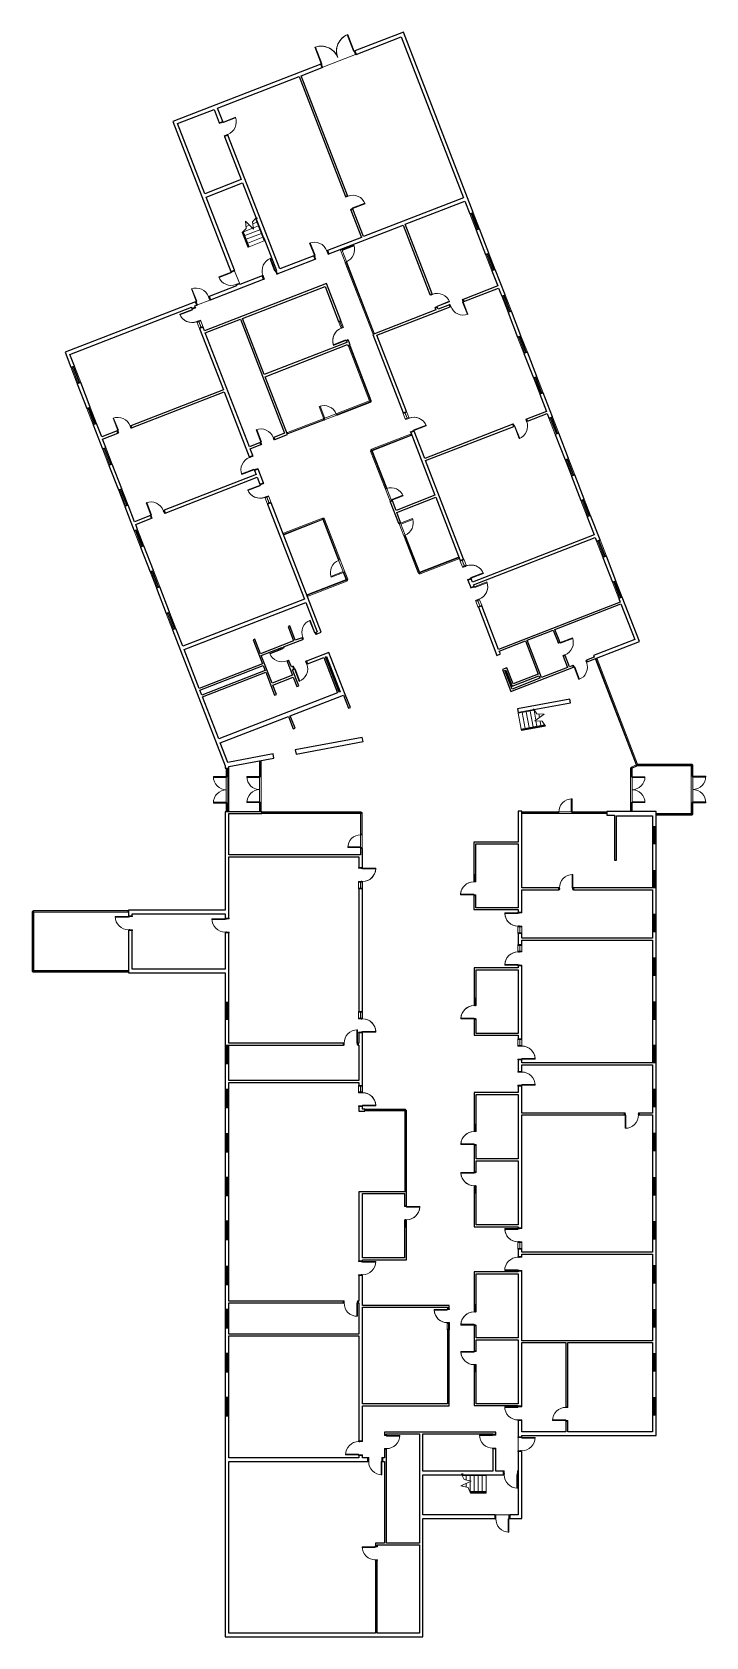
# Model space of a CAD drawing. Header units: inches. Extents: x -805 to 1035, y -5106 to -727.
import ezdxf

# ---------------------------------------------------------------- set-up
doc = ezdxf.new("R2010")
doc.units = ezdxf.units.IN
doc.header["$MEASUREMENT"] = 0
for name, color, linetype, lineweight in [('A-DOOR', 31, 'Continuous', 9), ('A-DOOR-FRAM', 31, 'Continuous', 15), ('A-FLOR', 192, 'Continuous', 9), ('A-FLOR-HRAL', 11, 'Continuous', 9), ('A-GLAZ-CURT', 52, 'Continuous', 9), ('A-GLAZ-CWMG', 51, 'Continuous', 9), ('A-WALL', 113, 'Continuous', 9), ('I-WALL', 2, 'Continuous', 9), ('S-STRS', 31, 'Continuous', 9), ('S-STRS-MBND', 31, 'Continuous', 9)]:
    doc.layers.add(name, color=color, linetype=linetype, lineweight=lineweight)

# ---------------------------------------------------------------- blocks, each defined once
blk = doc.blocks.new('System Panel - zGlazed-5186046-LEVEL 1 - Map Export')
at = {"layer": 'A-GLAZ-CURT'}
for p, q in [((53.6, 1.5), (-53.6, 1.5)), ((-53.6, 1.5), (-53.6, 0.5)), ((-53.6, 0.5), (53.6, 0.5)), ((53.6, 0.5), (53.6, 1.5))]:
    blk.add_line(p, q, dxfattribs=at)
blk = doc.blocks.new('Rectangular Mullion - 4 1_2_ x 2_ Rectangular_CE_-5134597-LEVEL 1 - Map Export')
at = {"layer": 'A-GLAZ-CWMG'}
for p, q in [((212.4, -3666.2), (105.3, -3666.2)), ((212.4, -3670.7), (105.3, -3670.7))]:
    blk.add_line(p, q, dxfattribs=at)
blk = doc.blocks.new('Rectangular Mullion - 4 1_2_ x 2_ Rectangular_CE_-5186047-LEVEL 1 - Map Export')
at = {"layer": 'A-GLAZ-CWMG', "lineweight": 15}
for p, q in [((-2, 2.25), (0, 2.25)), ((-2, -2.25), (-2, 2.25)), ((0, 2.25), (0, -2.25)), ((0, -2.25), (-2, -2.25))]:
    blk.add_line(p, q, dxfattribs=at)
blk = doc.blocks.new('Rectangular Mullion - 4 1_2_ x 2_ Rectangular_CE_-5186048-LEVEL 1 - Map Export')
at = {"layer": 'A-GLAZ-CWMG', "lineweight": 15}
for p, q in [((0, 2.25), (-2, 2.25)), ((-2, 2.25), (-2, -2.25)), ((0, -2.25), (0, 2.25)), ((-2, -2.25), (0, -2.25))]:
    blk.add_line(p, q, dxfattribs=at)
blk = doc.blocks.new('System Panel - zGlazed-5186049-LEVEL 1 - Map Export')
at = {"layer": 'A-GLAZ-CURT'}
for p, q in [((109.4, 1.5), (-109.4, 1.5)), ((-109.4, 1.5), (-109.4, 0.5)), ((-109.4, 0.5), (109.4, 0.5)), ((109.4, 0.5), (109.4, 1.5))]:
    blk.add_line(p, q, dxfattribs=at)
blk = doc.blocks.new('Rectangular Mullion - 4 1_2_ x 2_ Rectangular_CE_-5145896-LEVEL 1 - Map Export')
at = {"layer": 'A-GLAZ-CWMG'}
for p, q in [((212.2, -3889.3), (212.2, -3670.4)), ((216.7, -3889.3), (216.7, -3670.4))]:
    blk.add_line(p, q, dxfattribs=at)
blk = doc.blocks.new('System Panel - zGlazed-5186051-LEVEL 1 - Map Export')
at = {"layer": 'A-GLAZ-CURT'}
for p, q in [((45.375, 1.5), (-45.375, 1.5)), ((-45.375, 1.5), (-45.375, 0.5)), ((-45.375, 0.5), (45.375, 0.5)), ((45.375, 0.5), (45.375, 1.5))]:
    blk.add_line(p, q, dxfattribs=at)
blk = doc.blocks.new('Rectangular Mullion - 4 1_2_ x 2_ Rectangular_CE_-5144770-LEVEL 1 - Map Export')
at = {"layer": 'A-GLAZ-CWMG'}
for p, q in [((671, -2854.4), (761.8, -2854.4)), ((671, -2858.9), (761.8, -2858.9))]:
    blk.add_line(p, q, dxfattribs=at)
blk = doc.blocks.new('System Panel - zGlazed-5186052-LEVEL 1 - Map Export')
at = {"layer": 'A-GLAZ-CURT'}
for p, q in [((27.4, 1.5), (-27.4, 1.5)), ((-27.4, 1.5), (-27.4, 0.5)), ((-27.4, 0.5), (27.4, 0.5)), ((27.4, 0.5), (27.4, 1.5))]:
    blk.add_line(p, q, dxfattribs=at)
blk = doc.blocks.new('Rectangular Mullion - 4 1_2_ x 2_ Rectangular_CE_-5145592-LEVEL 1 - Map Export')
at = {"layer": 'A-GLAZ-CWMG'}
for p, q in [((955.4, -2859.3), (900.5, -2859.3)), ((955.4, -2863.8), (900.5, -2863.8))]:
    blk.add_line(p, q, dxfattribs=at)
blk = doc.blocks.new('System Panel - zGlazed-5186053-LEVEL 1 - Map Export')
at = {"layer": 'A-GLAZ-CURT'}
for p, q in [((13.875, 1.5), (-13.875, 1.5)), ((-13.875, 1.5), (-13.875, 0.5)), ((-13.875, 0.5), (13.875, 0.5)), ((13.875, 0.5), (13.875, 1.5))]:
    blk.add_line(p, q, dxfattribs=at)
blk = doc.blocks.new('Rectangular Mullion - 4 1_2_ x 2_ Rectangular_CE_-5145493-LEVEL 1 - Map Export')
at = {"layer": 'A-GLAZ-CWMG'}
for p, q in [((994.7, -2831.8), (994.7, -2859.6)), ((999.2, -2831.8), (999.2, -2859.6))]:
    blk.add_line(p, q, dxfattribs=at)
blk = doc.blocks.new('System Panel - zGlazed-5186054-LEVEL 1 - Map Export')
at = {"layer": 'A-GLAZ-CURT'}
for p, q in [((18.25, 1.5), (-18.25, 1.5)), ((-18.25, 1.5), (-18.25, 0.5)), ((-18.25, 0.5), (18.25, 0.5)), ((18.25, 0.5), (18.25, 1.5))]:
    blk.add_line(p, q, dxfattribs=at)
blk = doc.blocks.new('Rectangular Mullion - 4 1_2_ x 2_ Rectangular_CE_-5145328-LEVEL 1 - Map Export')
at = {"layer": 'A-GLAZ-CWMG'}
for p, q in [((958.4, -2724.1), (994.9, -2724.1)), ((958.4, -2728.6), (994.9, -2728.6))]:
    blk.add_line(p, q, dxfattribs=at)
blk = doc.blocks.new('System Panel - zGlazed-5186055-LEVEL 1 - Map Export')
at = {"layer": 'A-GLAZ-CURT'}
for p, q in [((10, 1.5), (-10, 1.5)), ((-10, 1.5), (-10, 0.5)), ((-10, 0.5), (10, 0.5)), ((10, 0.5), (10, 1.5))]:
    blk.add_line(p, q, dxfattribs=at)
blk = doc.blocks.new('Rectangular Mullion - 4 1_2_ x 2_ Rectangular_CE_-5145051-LEVEL 1 - Map Export')
at = {"layer": 'A-GLAZ-CWMG'}
for p, q in [((829.1, -2831.4), (829.1, -2851.4)), ((833.6, -2831.4), (833.6, -2851.4))]:
    blk.add_line(p, q, dxfattribs=at)
blk = doc.blocks.new('System Panel - zGlazed-5186056-LEVEL 1 - Map Export')
at = {"layer": 'A-GLAZ-CURT'}
for p, q in [((7.6, 1.5), (-7.6, 1.5)), ((-7.6, 1.5), (-7.6, 0.5)), ((-7.6, 0.5), (7.6, 0.5)), ((7.6, 0.5), (7.6, 1.5))]:
    blk.add_line(p, q, dxfattribs=at)
blk = doc.blocks.new('Rectangular Mullion - 4 1_2_ x 2_ Rectangular_CE_-5136922-LEVEL 1 - Map Export')
at = {"layer": 'A-GLAZ-CWMG'}
for p, q in [((832.3, -2731.5), (844.4, -2725.9)), ((834.2, -2735.6), (847.9, -2729.2)), ((845.3, -2725.5), (846, -2725.1))]:
    blk.add_line(p, q, dxfattribs=at)
blk = doc.blocks.new('System Panel - zGlazed-5186152-LEVEL 1 - Map Export')
at = {"layer": 'A-GLAZ-CURT'}
for p, q in [((154, 1.5), (-154, 1.5)), ((-154, 1.5), (-154, 0.5)), ((-154, 0.5), (154, 0.5)), ((154, 0.5), (154, 1.5))]:
    blk.add_line(p, q, dxfattribs=at)
blk = doc.blocks.new('Rectangular Mullion - 4 1_2_ x 2_ Rectangular_CE_-5167106-LEVEL 1 - Map Export')
at = {"layer": 'A-GLAZ-CWMG'}
for p, q in [((733.4, -2438.7), (843.8, -2726.3)), ((737.6, -2437.1), (847.8, -2724.3))]:
    blk.add_line(p, q, dxfattribs=at)
blk = doc.blocks.new('CW-Single_CE_ - Medium Style-5186058-LEVEL 1 - Map Export')
at = {"layer": 'A-DOOR', "lineweight": 15}
for p, q in [((-17.5, 36.5), (-17.5, 1.5)), ((-15, 36.5), (-17.5, 36.5)), ((-17.5, 1.5), (-15, 1.5)), ((-15, 1.5), (-15, 36.5))]:
    blk.add_line(p, q, dxfattribs=at)
at = {"layer": 'A-DOOR'}
blk.add_arc((-17.5, 1.5), 35, 360, 90, dxfattribs=at)
blk = doc.blocks.new('Rectangular Mullion - 4 1_2_ x 2_ Rectangular_CE_-5146178-LEVEL 1 - Map Export')
at = {"layer": 'A-GLAZ-CWMG'}
for p, q in [((91.1, -2917.2), (91.1, -2952.2)), ((95.6, -2917.2), (95.6, -2952.2))]:
    blk.add_line(p, q, dxfattribs=at)
blk = doc.blocks.new('System Panel - zGlazed-5186059-LEVEL 1 - Map Export')
at = {"layer": 'A-GLAZ-CURT'}
for p, q in [((133.5, 1.5), (-133.5, 1.5)), ((-133.5, 1.5), (-133.5, 0.5)), ((-133.5, 0.5), (133.5, 0.5)), ((133.5, 0.5), (133.5, 1.5))]:
    blk.add_line(p, q, dxfattribs=at)
blk = doc.blocks.new('Rectangular Mullion - 4 1_2_ x 2_ Rectangular_CE_-5137720-LEVEL 1 - Map Export')
at = {"layer": 'A-GLAZ-CWMG'}
for p, q in [((-175.7, -2854.5), (91.3, -2854.5)), ((-175.7, -2859), (91.3, -2859))]:
    blk.add_line(p, q, dxfattribs=at)
blk = doc.blocks.new('System Panel - zGlazed-5186060-LEVEL 1 - Map Export')
at = {"layer": 'A-GLAZ-CURT'}
for p, q in [((10.5, 1.5), (-10.5, 1.5)), ((-10.5, 1.5), (-10.5, 0.5)), ((-10.5, 0.5), (10.5, 0.5)), ((10.5, 0.5), (10.5, 1.5))]:
    blk.add_line(p, q, dxfattribs=at)
blk = doc.blocks.new('Rectangular Mullion - 4 1_2_ x 2_ Rectangular_CE_-5147203-LEVEL 1 - Map Export')
at = {"layer": 'A-GLAZ-CWMG'}
for p, q in [((-184.1, -2831.4), (-184.1, -2852.4)), ((-179.6, -2831.4), (-179.6, -2852.4))]:
    blk.add_line(p, q, dxfattribs=at)
blk = doc.blocks.new('System Panel - zGlazed-5186061-LEVEL 1 - Map Export')
at = {"layer": 'A-GLAZ-CURT'}
for p, q in [((128.625, 1.5), (-128.625, 1.5)), ((-128.625, 1.5), (-128.625, 0.5)), ((-128.625, 0.5), (128.625, 0.5)), ((128.625, 0.5), (128.625, 1.5))]:
    blk.add_line(p, q, dxfattribs=at)
blk = doc.blocks.new('Rectangular Mullion - 4 1_2_ x 2_ Rectangular_CE_-5140833-LEVEL 1 - Map Export')
at = {"layer": 'A-GLAZ-CWMG'}
for p, q in [((-801.1, -3124.1), (-543.9, -3124.1)), ((-801.1, -3128.6), (-543.9, -3128.6))]:
    blk.add_line(p, q, dxfattribs=at)
blk = doc.blocks.new('System Panel - zGlazed-5186062-LEVEL 1 - Map Export')
at = {"layer": 'A-GLAZ-CURT'}
for p, q in [((79.75, 1.5), (-79.75, 1.5)), ((-79.75, 1.5), (-79.75, 0.5)), ((-79.75, 0.5), (79.75, 0.5)), ((79.75, 0.5), (79.75, 1.5))]:
    blk.add_line(p, q, dxfattribs=at)
blk = doc.blocks.new('Rectangular Mullion - 4 1_2_ x 2_ Rectangular_CE_-5140570-LEVEL 1 - Map Export')
at = {"layer": 'A-GLAZ-CWMG'}
for p, q in [((-805.4, -3287.9), (-805.4, -3128.4)), ((-800.9, -3287.9), (-800.9, -3128.4))]:
    blk.add_line(p, q, dxfattribs=at)
blk = doc.blocks.new('Door-Single_CE_ - HM Door-2_ HM Frame-5141001-LEVEL 1 - Map Export')
at = {"layer": 'A-DOOR'}
for p, q in [((16.25, -41.5), (16.25, -5.5)), ((16.25, -5.5), (18, -5.5)), ((18, -41.5), (16.25, -41.5)), ((18, -5.5), (18, -41.5))]:
    blk.add_line(p, q, dxfattribs=at)
at = {"layer": 'A-DOOR', "lineweight": 15}
for p, q in [((16.25, -41.5), (16.25, -5.5)), ((18, -5.5), (16.25, -5.5)), ((18, -41.5), (16.25, -41.5)), ((18, -5.5), (18, -41.5))]:
    blk.add_line(p, q, dxfattribs=at)
at = {"layer": 'A-DOOR'}
blk.add_arc((18, -5.5), 36, 179.5, 270, dxfattribs=at)
blk.add_arc((18, -5.5), 36, 179.5, 270, dxfattribs=at)
blk.add_arc((18, -5.5), 36, 179.5, 270, dxfattribs=at)
blk.add_arc((18, -5.5), 36, 179.5, 270, dxfattribs=at)
at = {"layer": 'A-DOOR-FRAM'}
for p, q in [((-20, 5.5), (-18, 5.5)), ((-20, -5.5), (-20, 5.5)), ((-18, 5.5), (-18, -1.75)), ((18, 5.5), (20, 5.5)), ((18, -1.75), (18, 5.5)), ((20, 5.5), (20, -5.5)), ((-18, -5.5), (-20, -5.5)), ((-18, -1.75), (-17.5, -1.75)), ((-18, -3.75), (-18, -5.5)), ((-17.5, -3.75), (-18, -3.75)), ((-17.5, -1.75), (-17.5, -3.75)), ((17.5, -1.75), (18, -1.75)), ((17.5, -3.75), (17.5, -1.75)), ((18, -3.75), (17.5, -3.75)), ((18, -5.5), (18, -3.75)), ((20, -5.5), (18, -5.5))]:
    blk.add_line(p, q, dxfattribs=at)
blk = doc.blocks.new('Door-Single_CE_ - HM Door-2_ HM Frame-5141171-LEVEL 1 - Map Export')
at = {"layer": 'A-DOOR'}
for p, q in [((18, 39), (16.25, 39)), ((16.25, 39), (16.25, 3)), ((16.25, 3), (18, 3)), ((18, 3), (18, 39))]:
    blk.add_line(p, q, dxfattribs=at)
at = {"layer": 'A-DOOR', "lineweight": 15}
for p, q in [((18, 39), (16.25, 39)), ((16.25, 39), (16.25, 3)), ((18, 3), (16.25, 3)), ((18, 3), (18, 39))]:
    blk.add_line(p, q, dxfattribs=at)
at = {"layer": 'A-DOOR'}
blk.add_arc((18, 3), 36, 90, 180.5, dxfattribs=at)
blk.add_arc((18, 3), 36, 90, 180.5, dxfattribs=at)
blk.add_arc((18, 3), 36, 90, 180.5, dxfattribs=at)
blk.add_arc((18, 3), 36, 90, 180.5, dxfattribs=at)
at = {"layer": 'A-DOOR-FRAM'}
for p, q in [((-18, 3), (-20, 3)), ((-20, 3), (-20, -3)), ((-18, 1.25), (-18, 3)), ((-17.5, 1.25), (-18, 1.25)), ((-17.5, -0.75), (-17.5, 1.25)), ((18, 1.25), (17.5, 1.25)), ((17.5, 1.25), (17.5, -0.75)), ((20, 3), (18, 3)), ((18, 3), (18, 1.25)), ((20, -3), (20, 3)), ((-20, -3), (-18, -3)), ((-18, -3), (-18, -0.75)), ((-18, -0.75), (-17.5, -0.75)), ((17.5, -0.75), (18, -0.75)), ((18, -0.75), (18, -3)), ((18, -3), (20, -3))]:
    blk.add_line(p, q, dxfattribs=at)
blk = doc.blocks.new('Door-Single_CE_ - HM Door-2_ HM Frame-5141420-LEVEL 1 - Map Export')
at = {"layer": 'A-DOOR'}
for p, q in [((16.25, -39), (16.25, -3)), ((16.25, -3), (18, -3)), ((18, -39), (16.25, -39)), ((18, -3), (18, -39))]:
    blk.add_line(p, q, dxfattribs=at)
at = {"layer": 'A-DOOR', "lineweight": 15}
for p, q in [((16.25, -39), (16.25, -3)), ((18, -3), (16.25, -3)), ((18, -39), (16.25, -39)), ((18, -3), (18, -39))]:
    blk.add_line(p, q, dxfattribs=at)
at = {"layer": 'A-DOOR'}
blk.add_arc((18, -3), 36, 179.5, 270, dxfattribs=at)
blk.add_arc((18, -3), 36, 179.5, 270, dxfattribs=at)
blk.add_arc((18, -3), 36, 179.5, 270, dxfattribs=at)
blk.add_arc((18, -3), 36, 179.5, 270, dxfattribs=at)
at = {"layer": 'A-DOOR-FRAM'}
for p, q in [((-20, 3), (-18, 3)), ((-20, -3), (-20, 3)), ((-18, 3), (-18, 0.75)), ((-18, 0.75), (-17.5, 0.75)), ((-17.5, 0.75), (-17.5, -1.25)), ((17.5, 0.75), (18, 0.75)), ((17.5, -1.25), (17.5, 0.75)), ((18, 3), (20, 3)), ((18, 0.75), (18, 3)), ((20, 3), (20, -3)), ((-18, -3), (-20, -3)), ((-18, -1.25), (-18, -3)), ((-17.5, -1.25), (-18, -1.25)), ((18, -1.25), (17.5, -1.25)), ((18, -3), (18, -1.25)), ((20, -3), (18, -3))]:
    blk.add_line(p, q, dxfattribs=at)
blk = doc.blocks.new('Door-Single_CE_ - HM Door-2_ HM Frame-5141589-LEVEL 1 - Map Export')
at = {"layer": 'A-DOOR'}
for p, q in [((18, 40.5), (16.25, 40.5)), ((16.25, 40.5), (16.25, 4.5)), ((16.25, 4.5), (18, 4.5)), ((18, 4.5), (18, 40.5))]:
    blk.add_line(p, q, dxfattribs=at)
at = {"layer": 'A-DOOR', "lineweight": 15}
for p, q in [((18, 40.5), (16.25, 40.5)), ((16.25, 40.5), (16.25, 4.5)), ((18, 4.5), (16.25, 4.5)), ((18, 4.5), (18, 40.5))]:
    blk.add_line(p, q, dxfattribs=at)
at = {"layer": 'A-DOOR'}
blk.add_arc((18, 4.5), 36, 90, 180.5, dxfattribs=at)
blk.add_arc((18, 4.5), 36, 90, 180.5, dxfattribs=at)
blk.add_arc((18, 4.5), 36, 90, 180.5, dxfattribs=at)
blk.add_arc((18, 4.5), 36, 90, 180.5, dxfattribs=at)
at = {"layer": 'A-DOOR-FRAM'}
for p, q in [((-18, 4.5), (-20, 4.5)), ((-20, 4.5), (-20, -4.5)), ((-18, 2.75), (-18, 4.5)), ((-17.5, 2.75), (-18, 2.75)), ((-18, -4.5), (-18, 0.75)), ((-18, 0.75), (-17.5, 0.75)), ((-17.5, 0.75), (-17.5, 2.75)), ((18, 2.75), (17.5, 2.75)), ((17.5, 2.75), (17.5, 0.75)), ((17.5, 0.75), (18, 0.75)), ((20, 4.5), (18, 4.5)), ((18, 4.5), (18, 2.75)), ((18, 0.75), (18, -4.5)), ((20, -4.5), (20, 4.5)), ((-20, -4.5), (-18, -4.5)), ((18, -4.5), (20, -4.5))]:
    blk.add_line(p, q, dxfattribs=at)
blk = doc.blocks.new('Door-Single_CE_ - HM Door-2_ HM Frame-5141952-LEVEL 1 - Map Export')
at = {"layer": 'A-DOOR'}
for p, q in [((18, 41.5), (16.25, 41.5)), ((16.25, 41.5), (16.25, 5.5)), ((16.25, 5.5), (18, 5.5)), ((18, 5.5), (18, 41.5))]:
    blk.add_line(p, q, dxfattribs=at)
at = {"layer": 'A-DOOR', "lineweight": 15}
for p, q in [((18, 41.5), (16.25, 41.5)), ((16.25, 41.5), (16.25, 5.5)), ((18, 5.5), (16.25, 5.5)), ((18, 5.5), (18, 41.5))]:
    blk.add_line(p, q, dxfattribs=at)
at = {"layer": 'A-DOOR'}
blk.add_arc((18, 5.5), 36, 90, 180.5, dxfattribs=at)
blk.add_arc((18, 5.5), 36, 90, 180.5, dxfattribs=at)
blk.add_arc((18, 5.5), 36, 90, 180.5, dxfattribs=at)
blk.add_arc((18, 5.5), 36, 90, 180.5, dxfattribs=at)
at = {"layer": 'A-DOOR-FRAM'}
for p, q in [((-18, 5.5), (-20, 5.5)), ((-20, 5.5), (-20, -5.5)), ((-18, 3.75), (-18, 5.5)), ((-17.5, 3.75), (-18, 3.75)), ((-18, -5.5), (-18, 1.75)), ((-18, 1.75), (-17.5, 1.75)), ((-17.5, 1.75), (-17.5, 3.75)), ((18, 3.75), (17.5, 3.75)), ((17.5, 3.75), (17.5, 1.75)), ((17.5, 1.75), (18, 1.75)), ((20, 5.5), (18, 5.5)), ((18, 5.5), (18, 3.75)), ((18, 1.75), (18, -5.5)), ((20, -5.5), (20, 5.5)), ((-20, -5.5), (-18, -5.5)), ((18, -5.5), (20, -5.5))]:
    blk.add_line(p, q, dxfattribs=at)
blk = doc.blocks.new('System Panel - zGlazed-5186063-LEVEL 1 - Map Export')
at = {"layer": 'A-GLAZ-CURT'}
for p, q in [((22, 1.5), (-22, 1.5)), ((-22, 1.5), (-22, 0.5)), ((-22, 0.5), (22, 0.5)), ((22, 0.5), (22, 1.5))]:
    blk.add_line(p, q, dxfattribs=at)
blk = doc.blocks.new('Rectangular Mullion - 4 1_2_ x 2_ Rectangular_CE_-5142176-LEVEL 1 - Map Export')
at = {"layer": 'A-GLAZ-CWMG'}
for p, q in [((891.3, -2940.1), (891.3, -2896.1)), ((895.8, -2940.1), (895.8, -2896.1))]:
    blk.add_line(p, q, dxfattribs=at)
blk = doc.blocks.new('Rectangular Mullion - 4 1_2_ x 2_ Rectangular_CE_-5186064-LEVEL 1 - Map Export')
at = {"layer": 'A-GLAZ-CWMG', "lineweight": 15}
for p, q in [((-2, 2.25), (0, 2.25)), ((-2, -2.25), (-2, 2.25)), ((0, 2.25), (0, -2.25)), ((0, -2.25), (-2, -2.25))]:
    blk.add_line(p, q, dxfattribs=at)
blk = doc.blocks.new('Rectangular Mullion - 4 1_2_ x 2_ Rectangular_CE_-5186065-LEVEL 1 - Map Export')
at = {"layer": 'A-GLAZ-CWMG', "lineweight": 15}
for p, q in [((0, 2.25), (-2, 2.25)), ((-2, 2.25), (-2, -2.25)), ((0, -2.25), (0, 2.25)), ((-2, -2.25), (0, -2.25))]:
    blk.add_line(p, q, dxfattribs=at)
blk = doc.blocks.new('System Panel - zGlazed-5186066-LEVEL 1 - Map Export')
at = {"layer": 'A-GLAZ-CURT'}
for p, q in [((22.3, 1.5), (-22.3, 1.5)), ((-22.3, 1.5), (-22.3, 0.5)), ((-22.3, 0.5), (22.3, 0.5)), ((22.3, 0.5), (22.3, 1.5))]:
    blk.add_line(p, q, dxfattribs=at)
blk = doc.blocks.new('Rectangular Mullion - 4 1_2_ x 2_ Rectangular_CE_-5142541-LEVEL 1 - Map Export')
at = {"layer": 'A-GLAZ-CWMG'}
for p, q in [((891.3, -3537.6), (891.3, -3493.1)), ((895.8, -3537.6), (895.8, -3493.1))]:
    blk.add_line(p, q, dxfattribs=at)
blk = doc.blocks.new('Door-Single-Sidelite_CE_ - WD Door-2_ HM Frame-Sidelite-5142881-LEVEL 1 - Map Export')
at = {"layer": 'A-DOOR', "lineweight": 15}
for p, q in [((-20, 0.125), (-36, 0.125)), ((-36, 0.125), (-36, -0.125)), ((-20, -0.125), (-20, 0.125)), ((-36, -0.125), (-20, -0.125))]:
    blk.add_line(p, q, dxfattribs=at)
at = {"layer": 'A-DOOR'}
for p, q in [((18, 41.5), (16, 41.5)), ((16, 41.5), (16, 5.5)), ((16, 5.5), (18, 5.5)), ((18, 5.5), (18, 41.5))]:
    blk.add_line(p, q, dxfattribs=at)
for start, end in [(93.210272, 180.5), (90, 179.5)]:
    blk.add_arc((18, 5.5), 36, start, end, dxfattribs=at)
at = {"layer": 'A-DOOR-FRAM'}
for p, q in [((-36, 5.5), (-38, 5.5)), ((-38, 5.5), (-38, -5.5)), ((-36, -5.5), (-36, 5.5)), ((-18, 5.5), (-20, 5.5)), ((-20, 5.5), (-20, -5.5)), ((-18, 3.5), (-18, 5.5)), ((-17.5, 3.5), (-18, 3.5)), ((-18, -5.5), (-18, 1.5)), ((-18, 1.5), (-17.5, 1.5)), ((-17.5, 1.5), (-17.5, 3.5)), ((18, 3.5), (17.5, 3.5)), ((17.5, 3.5), (17.5, 1.5)), ((17.5, 1.5), (18, 1.5)), ((20, 5.5), (18, 5.5)), ((18, 5.5), (18, 3.5)), ((18, 1.5), (18, -5.5)), ((20, -5.5), (20, 5.5)), ((-38, -5.5), (-36, -5.5)), ((-20, -5.5), (-18, -5.5)), ((18, -5.5), (20, -5.5))]:
    blk.add_line(p, q, dxfattribs=at)
at = {"layer": 'A-DOOR-FRAM', "lineweight": 9}
for p, q in [((-36, 5.5), (-20, 5.5)), ((-20, -5.5), (-36, -5.5))]:
    blk.add_line(p, q, dxfattribs=at)
blk = doc.blocks.new('Door-Single-Sidelite_CE_ - WD Door-2_ HM Frame-Sidelite-5143300-LEVEL 1 - Map Export')
at = {"layer": 'A-DOOR', "lineweight": 15}
for p, q in [((-20, 0.125), (-36, 0.125)), ((-36, 0.125), (-36, -0.125)), ((-20, -0.125), (-20, 0.125)), ((-36, -0.125), (-20, -0.125))]:
    blk.add_line(p, q, dxfattribs=at)
at = {"layer": 'A-DOOR'}
for p, q in [((18, 39), (16, 39)), ((16, 39), (16, 3)), ((16, 3), (18, 3)), ((18, 3), (18, 39))]:
    blk.add_line(p, q, dxfattribs=at)
for start, end in [(93.210272, 180.5), (90, 179.5)]:
    blk.add_arc((18, 3), 36, start, end, dxfattribs=at)
at = {"layer": 'A-DOOR-FRAM'}
for p, q in [((-36, 3), (-38, 3)), ((-38, 3), (-38, -3)), ((-36, -3), (-36, 3)), ((-18, 3), (-20, 3)), ((-20, 3), (-20, -3)), ((-18, 1), (-18, 3)), ((-17.5, 1), (-18, 1)), ((-17.5, -1), (-17.5, 1)), ((18, 1), (17.5, 1)), ((17.5, 1), (17.5, -1)), ((20, 3), (18, 3)), ((18, 3), (18, 1)), ((20, -3), (20, 3)), ((-38, -3), (-36, -3)), ((-20, -3), (-18, -3)), ((-18, -3), (-18, -1)), ((-18, -1), (-17.5, -1)), ((17.5, -1), (18, -1)), ((18, -1), (18, -3)), ((18, -3), (20, -3))]:
    blk.add_line(p, q, dxfattribs=at)
at = {"layer": 'A-DOOR-FRAM', "lineweight": 9}
for p, q in [((-36, 3), (-20, 3)), ((-20, -3), (-36, -3))]:
    blk.add_line(p, q, dxfattribs=at)
blk = doc.blocks.new('Door-Single-Sidelite_CE_ - WD Door-2_ HM Frame-Sidelite-5143442-LEVEL 1 - Map Export')
at = {"layer": 'A-DOOR', "lineweight": 15}
for p, q in [((-36, -0.125), (-36, 0.125)), ((-36, 0.125), (-20, 0.125)), ((-20, 0.125), (-20, -0.125)), ((-20, -0.125), (-36, -0.125))]:
    blk.add_line(p, q, dxfattribs=at)
at = {"layer": 'A-DOOR'}
for p, q in [((16, -3), (18, -3)), ((16, -39), (16, -3)), ((18, -39), (16, -39)), ((18, -3), (18, -39))]:
    blk.add_line(p, q, dxfattribs=at)
for start, end in [(179.5, 266.789728), (180.5, 270)]:
    blk.add_arc((18, -3), 36, start, end, dxfattribs=at)
at = {"layer": 'A-DOOR-FRAM'}
for p, q in [((-38, 3), (-36, 3)), ((-38, -3), (-38, 3)), ((-36, 3), (-36, -3)), ((-20, 3), (-18, 3)), ((-20, -3), (-20, 3)), ((-18, 3), (-18, 1)), ((-18, 1), (-17.5, 1)), ((-17.5, 1), (-17.5, -1)), ((17.5, 1), (18, 1)), ((17.5, -1), (17.5, 1)), ((18, 3), (20, 3)), ((18, 1), (18, 3)), ((20, 3), (20, -3)), ((-36, -3), (-38, -3)), ((-18, -3), (-20, -3)), ((-18, -1), (-18, -3)), ((-17.5, -1), (-18, -1)), ((18, -1), (17.5, -1)), ((18, -3), (18, -1)), ((20, -3), (18, -3))]:
    blk.add_line(p, q, dxfattribs=at)
at = {"layer": 'A-DOOR-FRAM', "lineweight": 9}
for p, q in [((-20, 3), (-36, 3)), ((-36, -3), (-20, -3))]:
    blk.add_line(p, q, dxfattribs=at)
blk = doc.blocks.new('Door-Single-Sidelite_CE_ - WD Door-2_ HM Frame-Sidelite-5144361-LEVEL 1 - Map Export')
at = {"layer": 'A-DOOR', "lineweight": 15}
for p, q in [((-36, -0.125), (-36, 0.125)), ((-36, 0.125), (-20, 0.125)), ((-20, 0.125), (-20, -0.125)), ((-20, -0.125), (-36, -0.125))]:
    blk.add_line(p, q, dxfattribs=at)
at = {"layer": 'A-DOOR'}
for p, q in [((16, -5.5), (18, -5.5)), ((16, -41.5), (16, -5.5)), ((18, -41.5), (16, -41.5)), ((18, -5.5), (18, -41.5))]:
    blk.add_line(p, q, dxfattribs=at)
for start, end in [(179.5, 266.789728), (180.5, 270)]:
    blk.add_arc((18, -5.5), 36, start, end, dxfattribs=at)
at = {"layer": 'A-DOOR-FRAM'}
for p, q in [((-38, 5.5), (-36, 5.5)), ((-38, -5.5), (-38, 5.5)), ((-36, 5.5), (-36, -5.5)), ((-20, 5.5), (-18, 5.5)), ((-20, -5.5), (-20, 5.5)), ((-18, 5.5), (-18, -1.5)), ((18, 5.5), (20, 5.5)), ((18, -1.5), (18, 5.5)), ((20, 5.5), (20, -5.5)), ((-36, -5.5), (-38, -5.5)), ((-18, -5.5), (-20, -5.5)), ((-18, -1.5), (-17.5, -1.5)), ((-18, -3.5), (-18, -5.5)), ((-17.5, -3.5), (-18, -3.5)), ((-17.5, -1.5), (-17.5, -3.5)), ((17.5, -1.5), (18, -1.5)), ((17.5, -3.5), (17.5, -1.5)), ((18, -3.5), (17.5, -3.5)), ((18, -5.5), (18, -3.5)), ((20, -5.5), (18, -5.5))]:
    blk.add_line(p, q, dxfattribs=at)
at = {"layer": 'A-DOOR-FRAM', "lineweight": 9}
for p, q in [((-20, 5.5), (-36, 5.5)), ((-36, -5.5), (-20, -5.5))]:
    blk.add_line(p, q, dxfattribs=at)
blk = doc.blocks.new('CW-Single_CE_ - Medium Style-5186067-LEVEL 1 - Map Export')
at = {"layer": 'A-DOOR', "lineweight": 15}
for p, q in [((-18.125, -1.5), (-15.625, -1.5)), ((-18.125, -37.75), (-18.125, -1.5)), ((-15.625, -37.75), (-18.125, -37.75)), ((-15.625, -1.5), (-15.625, -37.75))]:
    blk.add_line(p, q, dxfattribs=at)
at = {"layer": 'A-DOOR'}
blk.add_arc((-18.125, -1.5), 36.25, 270, 0, dxfattribs=at)
blk = doc.blocks.new('Rectangular Mullion - 4 1_2_ x 2_ Rectangular_CE_-5144840-LEVEL 1 - Map Export')
at = {"layer": 'A-GLAZ-CWMG'}
for p, q in [((632.8, -2854.4), (669, -2854.4)), ((632.8, -2858.9), (669, -2858.9))]:
    blk.add_line(p, q, dxfattribs=at)
blk = doc.blocks.new('Rectangular Mullion - 4 1_2_ x 2_ Rectangular_CE_-5186050-LEVEL 1 - Map Export')
at = {"layer": 'A-GLAZ-CWMG', "lineweight": 15}
for p, q in [((-1, 2.25), (1, 2.25)), ((-1, -2.25), (-1, 2.25)), ((1, 2.25), (1, -2.25)), ((1, -2.25), (-1, -2.25))]:
    blk.add_line(p, q, dxfattribs=at)
blk = doc.blocks.new('System Panel - zGlazed-5186068-LEVEL 1 - Map Export')
at = {"layer": 'A-GLAZ-CURT'}
for p, q in [((48.5, 1.5), (-48.5, 1.5)), ((-48.5, 1.5), (-48.5, 0.5)), ((-48.5, 0.5), (48.5, 0.5)), ((48.5, 0.5), (48.5, 1.5))]:
    blk.add_line(p, q, dxfattribs=at)
blk = doc.blocks.new('Rectangular Mullion - 4 1_2_ x 2_ Rectangular_CE_-5144842-LEVEL 1 - Map Export')
at = {"layer": 'A-GLAZ-CWMG'}
for p, q in [((533.8, -2854.4), (630.8, -2854.4)), ((533.8, -2858.9), (630.8, -2858.9))]:
    blk.add_line(p, q, dxfattribs=at)
blk = doc.blocks.new('System Panel - zGlazed-5186069-LEVEL 1 - Map Export')
at = {"layer": 'A-GLAZ-CURT'}
for p, q in [((10.125, 1.5), (-10.125, 1.5)), ((-10.125, 1.5), (-10.125, 0.5)), ((-10.125, 0.5), (10.125, 0.5)), ((10.125, 0.5), (10.125, 1.5))]:
    blk.add_line(p, q, dxfattribs=at)
blk = doc.blocks.new('Rectangular Mullion - 4 1_2_ x 2_ Rectangular_CE_-5144967-LEVEL 1 - Map Export')
at = {"layer": 'A-GLAZ-CWMG'}
for p, q in [((829.1, -2736.4), (829.1, -2756.7)), ((833.6, -2736.4), (833.6, -2756.7))]:
    blk.add_line(p, q, dxfattribs=at)
blk = doc.blocks.new('CW-Double_CE_ - Medium Style-5186070-LEVEL 1 - Map Export')
at = {"layer": 'A-DOOR'}
for p, q in [((-35.3, -36.8), (-35.3, -1.5)), ((-35.3, -1.5), (-32.8, -1.5)), ((-32.8, -36.8), (-35.3, -36.8)), ((-32.8, -1.5), (-32.8, -36.8)), ((32.8, -1.5), (32.8, -36.8)), ((35.3, -1.5), (32.8, -1.5)), ((32.8, -36.8), (35.3, -36.8)), ((35.3, -36.8), (35.3, -1.5))]:
    blk.add_line(p, q, dxfattribs=at)
for centre, start, end in [((-35.3, -1.5), 270, 0), ((35.3, -1.5), 180, 270)]:
    blk.add_arc(centre, 35.3, start, end, dxfattribs=at)
blk = doc.blocks.new('Rectangular Mullion - 4 1_2_ x 2_ Rectangular_CE_-5145054-LEVEL 1 - Map Export')
at = {"layer": 'A-GLAZ-CWMG'}
for p, q in [((829.1, -2758.7), (829.1, -2829.4)), ((833.6, -2758.7), (833.6, -2829.4))]:
    blk.add_line(p, q, dxfattribs=at)
blk = doc.blocks.new('System Panel - zGlazed-5186071-LEVEL 1 - Map Export')
at = {"layer": 'A-GLAZ-CURT'}
for p, q in [((14, 1.5), (-14, 1.5)), ((-14, 1.5), (-14, 0.5)), ((-14, 0.5), (14, 0.5)), ((14, 0.5), (14, 1.5))]:
    blk.add_line(p, q, dxfattribs=at)
blk = doc.blocks.new('Rectangular Mullion - 4 1_2_ x 2_ Rectangular_CE_-5145172-LEVEL 1 - Map Export')
at = {"layer": 'A-GLAZ-CWMG'}
for p, q in [((850.8, -2724.1), (878.8, -2724.1)), ((850.8, -2728.6), (878.8, -2728.6))]:
    blk.add_line(p, q, dxfattribs=at)
blk = doc.blocks.new('System Panel - zGlazed-5186072-LEVEL 1 - Map Export')
at = {"layer": 'A-GLAZ-CURT'}
for p, q in [((37.8125, 1.5), (-37.8125, 1.5)), ((-37.8125, 1.5), (-37.8125, 0.5)), ((-37.8125, 0.5), (37.8125, 0.5)), ((37.8125, 0.5), (37.8125, 1.5))]:
    blk.add_line(p, q, dxfattribs=at)
blk = doc.blocks.new('Rectangular Mullion - 4 1_2_ x 2_ Rectangular_CE_-5145331-LEVEL 1 - Map Export')
at = {"layer": 'A-GLAZ-CWMG'}
for p, q in [((880.8, -2724.1), (956.4, -2724.1)), ((880.8, -2728.6), (956.4, -2728.6))]:
    blk.add_line(p, q, dxfattribs=at)
blk = doc.blocks.new('System Panel - zGlazed-5186073-LEVEL 1 - Map Export')
at = {"layer": 'A-GLAZ-CURT'}
for p, q in [((13.5, 1.5), (-13.5, 1.5)), ((-13.5, 1.5), (-13.5, 0.5)), ((-13.5, 0.5), (13.5, 0.5)), ((13.5, 0.5), (13.5, 1.5))]:
    blk.add_line(p, q, dxfattribs=at)
blk = doc.blocks.new('Rectangular Mullion - 4 1_2_ x 2_ Rectangular_CE_-5145419-LEVEL 1 - Map Export')
at = {"layer": 'A-GLAZ-CWMG'}
for p, q in [((994.7, -2728.3), (994.7, -2755.3)), ((999.2, -2728.3), (999.2, -2755.3))]:
    blk.add_line(p, q, dxfattribs=at)
blk = doc.blocks.new('CW-Double_CE_ - Medium Style-5186074-LEVEL 1 - Map Export')
at = {"layer": 'A-DOOR'}
for p, q in [((-36.25, -37.75), (-36.25, -1.5)), ((-36.25, -1.5), (-33.75, -1.5)), ((-33.75, -37.75), (-36.25, -37.75)), ((-33.75, -1.5), (-33.75, -37.75)), ((33.75, -1.5), (33.75, -37.75)), ((36.25, -1.5), (33.75, -1.5)), ((33.75, -37.75), (36.25, -37.75)), ((36.25, -37.75), (36.25, -1.5))]:
    blk.add_line(p, q, dxfattribs=at)
for centre, start, end in [((-36.25, -1.5), 270, 0), ((36.25, -1.5), 180, 270)]:
    blk.add_arc(centre, 36.25, start, end, dxfattribs=at)
blk = doc.blocks.new('Rectangular Mullion - 4 1_2_ x 2_ Rectangular_CE_-5145496-LEVEL 1 - Map Export')
at = {"layer": 'A-GLAZ-CWMG'}
for p, q in [((994.7, -2757.3), (994.7, -2829.8)), ((999.2, -2757.3), (999.2, -2829.8))]:
    blk.add_line(p, q, dxfattribs=at)
blk = doc.blocks.new('System Panel - zGlazed-5186075-LEVEL 1 - Map Export')
at = {"layer": 'A-GLAZ-CURT'}
for p, q in [((18.75, 1.5), (-18.75, 1.5)), ((-18.75, 1.5), (-18.75, 0.5)), ((-18.75, 0.5), (18.75, 0.5)), ((18.75, 0.5), (18.75, 1.5))]:
    blk.add_line(p, q, dxfattribs=at)
blk = doc.blocks.new('Rectangular Mullion - 4 1_2_ x 2_ Rectangular_CE_-5145594-LEVEL 1 - Map Export')
at = {"layer": 'A-GLAZ-CWMG'}
for p, q in [((994.9, -2859.3), (957.4, -2859.3)), ((994.9, -2863.8), (957.4, -2863.8))]:
    blk.add_line(p, q, dxfattribs=at)
blk = doc.blocks.new('System Panel - zGlazed-5186076-LEVEL 1 - Map Export')
at = {"layer": 'A-GLAZ-CURT'}
for p, q in [((28.25, 1.5), (-28.25, 1.5)), ((-28.25, 1.5), (-28.25, 0.5)), ((-28.25, 0.5), (28.25, 0.5)), ((28.25, 0.5), (28.25, 1.5))]:
    blk.add_line(p, q, dxfattribs=at)
blk = doc.blocks.new('Rectangular Mullion - 4 1_2_ x 2_ Rectangular_CE_-5146180-LEVEL 1 - Map Export')
at = {"layer": 'A-GLAZ-CWMG'}
for p, q in [((91.1, -2858.7), (91.1, -2915.2)), ((95.6, -2858.7), (95.6, -2915.2))]:
    blk.add_line(p, q, dxfattribs=at)
blk = doc.blocks.new('System Panel - zGlazed-5186077-LEVEL 1 - Map Export')
at = {"layer": 'A-GLAZ-CURT'}
for p, q in [((19, 1.5), (-19, 1.5)), ((-19, 1.5), (-19, 0.5)), ((-19, 0.5), (19, 0.5)), ((19, 0.5), (19, 1.5))]:
    blk.add_line(p, q, dxfattribs=at)
blk = doc.blocks.new('Rectangular Mullion - 4 1_2_ x 2_ Rectangular_CE_-5147111-LEVEL 1 - Map Export')
at = {"layer": 'A-GLAZ-CWMG'}
for p, q in [((-184.1, -2718.4), (-184.1, -2756.4)), ((-179.6, -2718.4), (-179.6, -2756.4))]:
    blk.add_line(p, q, dxfattribs=at)
blk = doc.blocks.new('CW-Double_CE_ - Medium Style-5186078-LEVEL 1 - Map Export')
at = {"layer": 'A-DOOR'}
for p, q in [((-33, 37), (-35.5, 37)), ((-35.5, 37), (-35.5, 1.5)), ((-35.5, 1.5), (-33, 1.5)), ((-33, 1.5), (-33, 37)), ((33, 1.5), (33, 37)), ((33, 37), (35.5, 37)), ((35.5, 1.5), (33, 1.5)), ((35.5, 37), (35.5, 1.5))]:
    blk.add_line(p, q, dxfattribs=at)
for centre, start, end in [((-35.5, 1.5), 360, 90), ((35.5, 1.5), 90, 180)]:
    blk.add_arc(centre, 35.5, start, end, dxfattribs=at)
blk = doc.blocks.new('Rectangular Mullion - 4 1_2_ x 2_ Rectangular_CE_-5147206-LEVEL 1 - Map Export')
at = {"layer": 'A-GLAZ-CWMG'}
for p, q in [((-184.1, -2758.4), (-184.1, -2829.4)), ((-179.6, -2758.4), (-179.6, -2829.4))]:
    blk.add_line(p, q, dxfattribs=at)
blk = doc.blocks.new('CW-Double_CE_ - Medium Style-5186079-LEVEL 1 - Map Export')
at = {"layer": 'A-DOOR'}
for p, q in [((-33.5, 37.5), (-36, 37.5)), ((-36, 37.5), (-36, 1.5)), ((-36, 1.5), (-33.5, 1.5)), ((-33.5, 1.5), (-33.5, 37.5)), ((33.5, 1.5), (33.5, 37.5)), ((33.5, 37.5), (36, 37.5)), ((36, 1.5), (33.5, 1.5)), ((36, 37.5), (36, 1.5))]:
    blk.add_line(p, q, dxfattribs=at)
for centre, start, end in [((-36, 1.5), 360, 90), ((36, 1.5), 90, 180)]:
    blk.add_arc(centre, 36, start, end, dxfattribs=at)
blk = doc.blocks.new('Rectangular Mullion - 4 1_2_ x 2_ Rectangular_CE_-5147332-LEVEL 1 - Map Export')
at = {"layer": 'A-GLAZ-CWMG'}
for p, q in [((-275.1, -2758.4), (-275.1, -2830.4)), ((-270.6, -2758.4), (-270.6, -2830.4))]:
    blk.add_line(p, q, dxfattribs=at)
blk = doc.blocks.new('System Panel - zGlazed-5186080-LEVEL 1 - Map Export')
at = {"layer": 'A-GLAZ-CURT'}
for p, q in [((9.5, 1.5), (-9.5, 1.5)), ((-9.5, 1.5), (-9.5, 0.5)), ((-9.5, 0.5), (9.5, 0.5)), ((9.5, 0.5), (9.5, 1.5))]:
    blk.add_line(p, q, dxfattribs=at)
blk = doc.blocks.new('Rectangular Mullion - 4 1_2_ x 2_ Rectangular_CE_-5147334-LEVEL 1 - Map Export')
at = {"layer": 'A-GLAZ-CWMG'}
for p, q in [((-275.1, -2737.4), (-275.1, -2756.4)), ((-270.6, -2737.4), (-270.6, -2756.4))]:
    blk.add_line(p, q, dxfattribs=at)
blk = doc.blocks.new('System Panel - zGlazed-5186081-LEVEL 1 - Map Export')
at = {"layer": 'A-GLAZ-CURT'}
for p, q in [((23.7, 1.5), (-23.7, 1.5)), ((-23.7, 1.5), (-23.7, 0.5)), ((-23.7, 0.5), (23.7, 0.5)), ((23.7, 0.5), (23.7, 1.5))]:
    blk.add_line(p, q, dxfattribs=at)
blk = doc.blocks.new('Rectangular Mullion - 4 1_2_ x 2_ Rectangular_CE_-5165028-LEVEL 1 - Map Export')
at = {"layer": 'A-GLAZ-CWMG'}
for p, q in [((-275.1, -3540.4), (-275.1, -3492.9)), ((-270.6, -3540.4), (-270.6, -3492.9))]:
    blk.add_line(p, q, dxfattribs=at)
blk = doc.blocks.new('Door-Single_CE_ - HM Door-2_ HM Frame-5154046-LEVEL 1 - Map Export')
at = {"layer": 'A-DOOR'}
for p, q in [((16.25, -39.5), (16.25, -3.5)), ((16.25, -3.5), (18, -3.5)), ((18, -39.5), (16.25, -39.5)), ((18, -3.5), (18, -39.5))]:
    blk.add_line(p, q, dxfattribs=at)
at = {"layer": 'A-DOOR', "lineweight": 15}
for p, q in [((16.25, -39.5), (16.25, -3.5)), ((18, -3.5), (16.25, -3.5)), ((18, -39.5), (16.25, -39.5)), ((18, -3.5), (18, -39.5))]:
    blk.add_line(p, q, dxfattribs=at)
at = {"layer": 'A-DOOR'}
blk.add_arc((18, -3.5), 36, 179.5, 270, dxfattribs=at)
blk.add_arc((18, -3.5), 36, 179.5, 270, dxfattribs=at)
blk.add_arc((18, -3.5), 36, 179.5, 270, dxfattribs=at)
blk.add_arc((18, -3.5), 36, 179.5, 270, dxfattribs=at)
at = {"layer": 'A-DOOR-FRAM'}
for p, q in [((-20, 3.5), (-18, 3.5)), ((-20, -3.5), (-20, 3.5)), ((-18, 3.5), (-18, 0.25)), ((-18, 0.25), (-17.5, 0.25)), ((-17.5, 0.25), (-17.5, -1.75)), ((17.5, 0.25), (18, 0.25)), ((17.5, -1.75), (17.5, 0.25)), ((18, 3.5), (20, 3.5)), ((18, 0.25), (18, 3.5)), ((20, 3.5), (20, -3.5)), ((-18, -3.5), (-20, -3.5)), ((-18, -1.75), (-18, -3.5)), ((-17.5, -1.75), (-18, -1.75)), ((18, -1.75), (17.5, -1.75)), ((18, -3.5), (18, -1.75)), ((20, -3.5), (18, -3.5))]:
    blk.add_line(p, q, dxfattribs=at)
blk = doc.blocks.new('Door-Single_CE_ - HM Door-2_ HM Frame-5154135-LEVEL 1 - Map Export')
at = {"layer": 'A-DOOR'}
for p, q in [((16.25, -40.5), (16.25, -4.5)), ((16.25, -4.5), (18, -4.5)), ((18, -40.5), (16.25, -40.5)), ((18, -4.5), (18, -40.5))]:
    blk.add_line(p, q, dxfattribs=at)
at = {"layer": 'A-DOOR', "lineweight": 15}
for p, q in [((16.25, -40.5), (16.25, -4.5)), ((18, -4.5), (16.25, -4.5)), ((18, -40.5), (16.25, -40.5)), ((18, -4.5), (18, -40.5))]:
    blk.add_line(p, q, dxfattribs=at)
at = {"layer": 'A-DOOR'}
blk.add_arc((18, -4.5), 36, 179.5, 270, dxfattribs=at)
blk.add_arc((18, -4.5), 36, 179.5, 270, dxfattribs=at)
blk.add_arc((18, -4.5), 36, 179.5, 270, dxfattribs=at)
blk.add_arc((18, -4.5), 36, 179.5, 270, dxfattribs=at)
at = {"layer": 'A-DOOR-FRAM'}
for p, q in [((-20, 4.5), (-18, 4.5)), ((-20, -4.5), (-20, 4.5)), ((-18, 4.5), (-18, -0.75)), ((18, 4.5), (20, 4.5)), ((18, -0.75), (18, 4.5)), ((20, 4.5), (20, -4.5)), ((-18, -4.5), (-20, -4.5)), ((-18, -0.75), (-17.5, -0.75)), ((-18, -2.75), (-18, -4.5)), ((-17.5, -2.75), (-18, -2.75)), ((-17.5, -0.75), (-17.5, -2.75)), ((17.5, -0.75), (18, -0.75)), ((17.5, -2.75), (17.5, -0.75)), ((18, -2.75), (17.5, -2.75)), ((18, -4.5), (18, -2.75)), ((20, -4.5), (18, -4.5))]:
    blk.add_line(p, q, dxfattribs=at)
blk = doc.blocks.new('Door-Single_CE_ - HM Door-2_ HM Frame-5154896-LEVEL 1 - Map Export')
at = {"layer": 'A-DOOR'}
for p, q in [((18, 39.5), (16.25, 39.5)), ((16.25, 39.5), (16.25, 3.5)), ((16.25, 3.5), (18, 3.5)), ((18, 3.5), (18, 39.5))]:
    blk.add_line(p, q, dxfattribs=at)
at = {"layer": 'A-DOOR', "lineweight": 15}
for p, q in [((18, 39.5), (16.25, 39.5)), ((16.25, 39.5), (16.25, 3.5)), ((18, 3.5), (16.25, 3.5)), ((18, 3.5), (18, 39.5))]:
    blk.add_line(p, q, dxfattribs=at)
at = {"layer": 'A-DOOR'}
blk.add_arc((18, 3.5), 36, 90, 180.5, dxfattribs=at)
blk.add_arc((18, 3.5), 36, 90, 180.5, dxfattribs=at)
blk.add_arc((18, 3.5), 36, 90, 180.5, dxfattribs=at)
blk.add_arc((18, 3.5), 36, 90, 180.5, dxfattribs=at)
at = {"layer": 'A-DOOR-FRAM'}
for p, q in [((-18, 3.5), (-20, 3.5)), ((-20, 3.5), (-20, -3.5)), ((-18, 1.75), (-18, 3.5)), ((-17.5, 1.75), (-18, 1.75)), ((-17.5, -0.25), (-17.5, 1.75)), ((18, 1.75), (17.5, 1.75)), ((17.5, 1.75), (17.5, -0.25)), ((20, 3.5), (18, 3.5)), ((18, 3.5), (18, 1.75)), ((20, -3.5), (20, 3.5)), ((-20, -3.5), (-18, -3.5)), ((-18, -3.5), (-18, -0.25)), ((-18, -0.25), (-17.5, -0.25)), ((17.5, -0.25), (18, -0.25)), ((18, -0.25), (18, -3.5)), ((18, -3.5), (20, -3.5))]:
    blk.add_line(p, q, dxfattribs=at)
blk = doc.blocks.new('Door-Double-Lite_CE_ - HM Door-2_ HM Frame-SM Lite-5155028-LEVEL 1 - Map Export')
at = {"layer": 'A-DOOR'}
for p, q in [((-48, 53.5), (-48, 5.5)), ((-46.25, 53.5), (-48, 53.5)), ((-48, 5.16), (-48, 53.5)), ((-46.25, 5.5), (-46.25, 53.5)), ((48, 53.5), (46.25, 53.5)), ((46.25, 53.5), (46.25, 5.5)), ((48, 5.5), (48, 53.5)), ((48, 5.16), (48, 53.5)), ((-48, 5.5), (-46.25, 5.5)), ((46.25, 5.5), (48, 5.5))]:
    blk.add_line(p, q, dxfattribs=at)
for centre, start, end in [((-48, 5.5), 359.56699, 90), ((-48, 5.5), 359.5, 87.89746), ((48, 5.5), 90, 180.43301), ((48, 5.5), 92.09498, 180.5)]:
    blk.add_arc(centre, 48, start, end, dxfattribs=at)
at = {"layer": 'A-DOOR-FRAM'}
for p, q in [((-48, 5.5), (-50, 5.5)), ((-50, 5.5), (-50, -5.5)), ((-48, 3.75), (-48, 5.5)), ((-47.5, 3.75), (-48, 3.75)), ((-48, -5.5), (-48, 1.75)), ((-48, 1.75), (-47.5, 1.75)), ((-47.5, 1.75), (-47.5, 3.75)), ((48, 3.75), (47.5, 3.75)), ((47.5, 3.75), (47.5, 1.75)), ((47.5, 1.75), (48, 1.75)), ((50, 5.5), (48, 5.5)), ((48, 5.5), (48, 3.75)), ((48, 1.75), (48, -5.5)), ((50, -5.5), (50, 5.5)), ((-50, -5.5), (-48, -5.5)), ((48, -5.5), (50, -5.5))]:
    blk.add_line(p, q, dxfattribs=at)
blk = doc.blocks.new('System Panel - zGlazed-5186082-LEVEL 1 - Map Export')
at = {"layer": 'A-GLAZ-CURT'}
for p, q in [((80.1, 1.5), (-80.1, 1.5)), ((-80.1, 1.5), (-80.1, 0.5)), ((-80.1, 0.5), (80.1, 0.5)), ((80.1, 0.5), (80.1, 1.5))]:
    blk.add_line(p, q, dxfattribs=at)
blk = doc.blocks.new('Rectangular Mullion - 4 1_2_ x 2_ Rectangular_CE_-5157360-LEVEL 1 - Map Export')
at = {"layer": 'A-GLAZ-CWMG'}
for p, q in [((116.2, -1733.4), (58.8, -1583.8)), ((120.4, -1731.8), (63, -1582.2))]:
    blk.add_line(p, q, dxfattribs=at)
blk = doc.blocks.new('System Panel - zGlazed-5186083-LEVEL 1 - Map Export')
at = {"layer": 'A-GLAZ-CURT'}
for p, q in [((48, 1.5), (-48, 1.5)), ((-48, 1.5), (-48, 0.5)), ((-48, 0.5), (48, 0.5)), ((48, 0.5), (48, 1.5))]:
    blk.add_line(p, q, dxfattribs=at)
blk = doc.blocks.new('Rectangular Mullion - 4 1_2_ x 2_ Rectangular_CE_-5163534-LEVEL 1 - Map Export')
at = {"layer": 'A-GLAZ-CWMG'}
for p, q in [((26.7, -1767.5), (116.4, -1733.1)), ((28.3, -1771.7), (118, -1737.3))]:
    blk.add_line(p, q, dxfattribs=at)
blk = doc.blocks.new('System Panel - zGlazed-5186084-LEVEL 1 - Map Export')
at = {"layer": 'A-GLAZ-CURT'}
for p, q in [((56.8, 1.5), (-56.8, 1.5)), ((-56.8, 1.5), (-56.8, 0.5)), ((-56.8, 0.5), (56.8, 0.5)), ((56.8, 0.5), (56.8, 1.5))]:
    blk.add_line(p, q, dxfattribs=at)
blk = doc.blocks.new('Rectangular Mullion - 4 1_2_ x 2_ Rectangular_CE_-5158682-LEVEL 1 - Map Export')
at = {"layer": 'A-GLAZ-CWMG'}
for p, q in [((52.3, -2220.9), (-53.5, -2261.9)), ((54, -2225.1), (-51.9, -2266.1))]:
    blk.add_line(p, q, dxfattribs=at)
blk = doc.blocks.new('System Panel - zGlazed-5186086-LEVEL 1 - Map Export')
at = {"layer": 'A-GLAZ-CURT'}
for p, q in [((57, 1.5), (-57, 1.5)), ((-57, 1.5), (-57, 0.5)), ((-57, 0.5), (57, 0.5)), ((57, 0.5), (57, 1.5))]:
    blk.add_line(p, q, dxfattribs=at)
blk = doc.blocks.new('Rectangular Mullion - 4 1_2_ x 2_ Rectangular_CE_-5158969-LEVEL 1 - Map Export')
at = {"layer": 'A-GLAZ-CWMG'}
for p, q in [((121.7, -1864.9), (228, -1823.7)), ((123.3, -1869.1), (229.6, -1827.9))]:
    blk.add_line(p, q, dxfattribs=at)
blk = doc.blocks.new('System Panel - zGlazed-5186087-LEVEL 1 - Map Export')
at = {"layer": 'A-GLAZ-CURT'}
for p, q in [((54.6, 1.5), (-54.6, 1.5)), ((-54.6, 1.5), (-54.6, 0.5)), ((-54.6, 0.5), (54.6, 0.5)), ((54.6, 0.5), (54.6, 1.5))]:
    blk.add_line(p, q, dxfattribs=at)
blk = doc.blocks.new('Rectangular Mullion - 4 1_2_ x 2_ Rectangular_CE_-5163359-LEVEL 1 - Map Export')
at = {"layer": 'A-GLAZ-CWMG'}
for p, q in [((158.7, -1972.2), (119.2, -1870.4)), ((162.9, -1970.5), (123.4, -1868.8))]:
    blk.add_line(p, q, dxfattribs=at)
blk = doc.blocks.new('System Panel - zGlazed-5186088-LEVEL 1 - Map Export')
at = {"layer": 'A-GLAZ-CURT'}
for p, q in [((56.5, 1.5), (-56.5, 1.5)), ((-56.5, 1.5), (-56.5, 0.5)), ((-56.5, 0.5), (56.5, 0.5)), ((56.5, 0.5), (56.5, 1.5))]:
    blk.add_line(p, q, dxfattribs=at)
blk = doc.blocks.new('Rectangular Mullion - 4 1_2_ x 2_ Rectangular_CE_-5159960-LEVEL 1 - Map Export')
at = {"layer": 'A-GLAZ-CWMG'}
for p, q in [((358.3, -2160), (252.8, -2200.8)), ((359.9, -2164.2), (254.5, -2205))]:
    blk.add_line(p, q, dxfattribs=at)
blk = doc.blocks.new('CW-Single_CE_ - Medium Style-5186089-LEVEL 1 - Map Export')
at = {"layer": 'A-DOOR', "lineweight": 15}
for p, q in [((-17.5, -1.5), (-15, -1.5)), ((-17.5, -36.5), (-17.5, -1.5)), ((-15, -36.5), (-17.5, -36.5)), ((-15, -1.5), (-15, -36.5))]:
    blk.add_line(p, q, dxfattribs=at)
at = {"layer": 'A-DOOR'}
blk.add_arc((-17.5, -1.5), 35, 270, 0, dxfattribs=at)
blk = doc.blocks.new('System Panel - zGlazed-5186090-LEVEL 1 - Map Export')
at = {"layer": 'A-GLAZ-CURT'}
for p, q in [((53.5, 1.5), (-53.5, 1.5)), ((-53.5, 1.5), (-53.5, 0.5)), ((-53.5, 0.5), (53.5, 0.5)), ((53.5, 0.5), (53.5, 1.5))]:
    blk.add_line(p, q, dxfattribs=at)
blk = doc.blocks.new('Rectangular Mullion - 4 1_2_ x 2_ Rectangular_CE_-5163460-LEVEL 1 - Map Export')
at = {"layer": 'A-GLAZ-CWMG'}
for p, q in [((253.2, -2201), (214.5, -2101.2)), ((249, -2202.6), (210.3, -2102.8))]:
    blk.add_line(p, q, dxfattribs=at)
blk = doc.blocks.new('CW-Single_CE_ - Medium Style-5186091-LEVEL 1 - Map Export')
at = {"layer": 'A-DOOR', "lineweight": 15}
for p, q in [((-18, 37.5), (-18, 1.5)), ((-15.5, 37.5), (-18, 37.5)), ((-18, 1.5), (-15.5, 1.5)), ((-15.5, 1.5), (-15.5, 37.5))]:
    blk.add_line(p, q, dxfattribs=at)
at = {"layer": 'A-DOOR'}
blk.add_arc((-18, 1.5), 36, 360, 90, dxfattribs=at)
blk = doc.blocks.new('Rectangular Mullion - 4 1_2_ x 2_ Rectangular_CE_-5163591-LEVEL 1 - Map Export')
at = {"layer": 'A-GLAZ-CWMG'}
for p, q in [((-8.7, -1781.1), (24.9, -1768.2)), ((-7.1, -1785.3), (26.5, -1772.4))]:
    blk.add_line(p, q, dxfattribs=at)
blk = doc.blocks.new('System Panel - zGlazed-5186092-LEVEL 1 - Map Export')
at = {"layer": 'A-GLAZ-CURT'}
for p, q in [((52.3, 1.5), (-52.3, 1.5)), ((-52.3, 1.5), (-52.3, 0.5)), ((-52.3, 0.5), (52.3, 0.5)), ((52.3, 0.5), (52.3, 1.5))]:
    blk.add_line(p, q, dxfattribs=at)
blk = doc.blocks.new('Rectangular Mullion - 4 1_2_ x 2_ Rectangular_CE_-5163593-LEVEL 1 - Map Export')
at = {"layer": 'A-GLAZ-CWMG'}
for p, q in [((-108.2, -1819.3), (-10.6, -1781.8)), ((-106.6, -1823.5), (-9, -1786))]:
    blk.add_line(p, q, dxfattribs=at)
blk = doc.blocks.new('Door-Single-Sidelite_CE_ - WD Door-2_ HM Frame-Sidelite-5163765-LEVEL 1 - Map Export')
at = {"layer": 'A-DOOR', "lineweight": 15}
for p, q in [((-36, -0.125), (-36, 0.125)), ((-36, 0.125), (-20, 0.125)), ((-20, 0.125), (-20, -0.125)), ((-20, -0.125), (-36, -0.125))]:
    blk.add_line(p, q, dxfattribs=at)
at = {"layer": 'A-DOOR'}
for p, q in [((16, -3.5), (18, -3.5)), ((16, -39.5), (16, -3.5)), ((18, -39.5), (16, -39.5)), ((18, -3.5), (18, -39.5))]:
    blk.add_line(p, q, dxfattribs=at)
for start, end in [(179.5, 266.789728), (180.5, 270)]:
    blk.add_arc((18, -3.5), 36, start, end, dxfattribs=at)
at = {"layer": 'A-DOOR-FRAM'}
for p, q in [((-38, 3.5), (-36, 3.5)), ((-38, -3.5), (-38, 3.5)), ((-36, 3.5), (-36, -3.5)), ((-20, 3.5), (-18, 3.5)), ((-20, -3.5), (-20, 3.5)), ((-18, 3.5), (-18, 0.5)), ((-18, 0.5), (-17.5, 0.5)), ((-17.5, 0.5), (-17.5, -1.5)), ((17.5, 0.5), (18, 0.5)), ((17.5, -1.5), (17.5, 0.5)), ((18, 3.5), (20, 3.5)), ((18, 0.5), (18, 3.5)), ((20, 3.5), (20, -3.5)), ((-36, -3.5), (-38, -3.5)), ((-18, -3.5), (-20, -3.5)), ((-18, -1.5), (-18, -3.5)), ((-17.5, -1.5), (-18, -1.5)), ((18, -1.5), (17.5, -1.5)), ((18, -3.5), (18, -1.5)), ((20, -3.5), (18, -3.5))]:
    blk.add_line(p, q, dxfattribs=at)
at = {"layer": 'A-DOOR-FRAM', "lineweight": 9}
for p, q in [((-20, 3.5), (-36, 3.5)), ((-36, -3.5), (-20, -3.5))]:
    blk.add_line(p, q, dxfattribs=at)
blk = doc.blocks.new('System Panel - zGlazed-5186093-LEVEL 1 - Map Export')
at = {"layer": 'A-GLAZ-CURT'}
for p, q in [((103.6, 1.5), (-103.6, 1.5)), ((-103.6, 1.5), (-103.6, 0.5)), ((-103.6, 0.5), (103.6, 0.5)), ((103.6, 0.5), (103.6, 1.5))]:
    blk.add_line(p, q, dxfattribs=at)
blk = doc.blocks.new('Rectangular Mullion - 4 1_2_ x 2_ Rectangular_CE_-5163865-LEVEL 1 - Map Export')
at = {"layer": 'A-GLAZ-CWMG'}
for p, q in [((124.8, -1549.7), (50, -1356.6)), ((129, -1548.1), (54.2, -1355))]:
    blk.add_line(p, q, dxfattribs=at)
blk = doc.blocks.new('System Panel - zGlazed-5186094-LEVEL 1 - Map Export')
at = {"layer": 'A-GLAZ-CURT'}
for p, q in [((22, -0.5), (-22, -0.5)), ((-22, -0.5), (-22, -1.5)), ((-22, -1.5), (22, -1.5)), ((22, -1.5), (22, -0.5))]:
    blk.add_line(p, q, dxfattribs=at)
blk = doc.blocks.new('Rectangular Mullion - 4 1_2_ x 2_ Rectangular_CE_-5164190-LEVEL 1 - Map Export')
at = {"layer": 'A-GLAZ-CWMG'}
for p, q in [((782.8, -2228.7), (798.7, -2269.7)), ((787, -2227), (802.9, -2268.1))]:
    blk.add_line(p, q, dxfattribs=at)
blk = doc.blocks.new('Rectangular Mullion - 4 1_2_ x 2_ Rectangular_CE_-5186095-LEVEL 1 - Map Export')
at = {"layer": 'A-GLAZ-CWMG', "lineweight": 15}
for p, q in [((-2, 2.25), (0, 2.25)), ((-2, -2.25), (-2, 2.25)), ((0, 2.25), (0, -2.25)), ((0, -2.25), (-2, -2.25))]:
    blk.add_line(p, q, dxfattribs=at)
blk = doc.blocks.new('Rectangular Mullion - 4 1_2_ x 2_ Rectangular_CE_-5186096-LEVEL 1 - Map Export')
at = {"layer": 'A-GLAZ-CWMG', "lineweight": 15}
for p, q in [((0, 2.25), (-2, 2.25)), ((-2, 2.25), (-2, -2.25)), ((0, -2.25), (0, 2.25)), ((-2, -2.25), (0, -2.25))]:
    blk.add_line(p, q, dxfattribs=at)
blk = doc.blocks.new('System Panel - zGlazed-5189260-LEVEL 1 - Map Export')
at = {"layer": 'A-GLAZ-CURT'}
for p, q in [((58.5, 1.5), (-58.5, 1.5)), ((-58.5, 1.5), (-58.5, 0.5)), ((-58.5, 0.5), (58.5, 0.5)), ((58.5, 0.5), (58.5, 1.5))]:
    blk.add_line(p, q, dxfattribs=at)
blk = doc.blocks.new('Rectangular Mullion - 4 1_2_ x 2_ Rectangular_CE_-5189258-LEVEL 1 - Map Export')
at = {"layer": 'A-GLAZ-CWMG'}
for p, q in [((-11.4, -2057.1), (30.9, -2166.2)), ((-7.2, -2055.5), (35.1, -2164.5))]:
    blk.add_line(p, q, dxfattribs=at)
blk = doc.blocks.new('Railing - Railing-5193142-LEVEL 1 - Map Export')
at = {"layer": 'A-FLOR-HRAL'}
for p, q in [((530, -2628.7), (594.2, -2617)), ((530.4, -2630.7), (595.5, -2618.8)), ((595.5, -2618.8), (594.2, -2617)), ((530.4, -2630.7), (530, -2628.7))]:
    blk.add_line(p, q, dxfattribs=at)
blk = doc.blocks.new('Railing - Railing-5193146-LEVEL 1 - Map Export')
at = {"layer": 'A-FLOR-HRAL'}
for p, q in [((522.1, -2585.4), (521.7, -2583.5)), ((522.1, -2585.4), (566.1, -2577.4)), ((529.6, -2582), (564.8, -2575.6)), ((566.1, -2577.4), (564.8, -2575.6))]:
    blk.add_line(p, q, dxfattribs=at)
blk = doc.blocks.new('Railing - Railing-5193568-LEVEL 1 - Map Export')
at = {"layer": 'A-FLOR-HRAL'}
for p, q in [((-193.4, -1234.3), (-194.9, -1235.9)), ((-171.3, -1296.8), (-194.9, -1235.9)), ((-172.4, -1288.5), (-193.4, -1234.3)), ((-169.5, -1296.1), (-171.3, -1296.8))]:
    blk.add_line(p, q, dxfattribs=at)
blk = doc.blocks.new('Railing - Railing-5193572-LEVEL 1 - Map Export')
at = {"layer": 'A-FLOR-HRAL'}
for p, q in [((-228.5, -1271), (-230.1, -1272.5)), ((-214.2, -1313.4), (-230.1, -1272.5)), ((-212.4, -1312.7), (-228.5, -1271)), ((-212.4, -1312.7), (-214.2, -1313.4))]:
    blk.add_line(p, q, dxfattribs=at)
blk = doc.blocks.new('Railing - Railing-5193902-LEVEL 1 - Map Export')
at = {"layer": 'A-FLOR-HRAL'}
for p, q in [((368.6, -4663.1), (369.5, -4665.1)), ((426.7, -4663.1), (368.6, -4663.1)), ((434.8, -4665.1), (369.5, -4665.1)), ((434.8, -4663.1), (434.8, -4665.1))]:
    blk.add_line(p, q, dxfattribs=at)
blk = doc.blocks.new('Railing - Railing-5193906-LEVEL 1 - Map Export')
at = {"layer": 'A-FLOR-HRAL'}
for p, q in [((390, -4709.1), (390.9, -4711.1)), ((434.8, -4709.1), (390, -4709.1)), ((434.8, -4711.1), (390.9, -4711.1)), ((434.8, -4709.1), (434.8, -4711.1))]:
    blk.add_line(p, q, dxfattribs=at)

msp = doc.modelspace()

# ---------------------------------------------------------------- linework, layer by layer
at = {"layer": 'A-FLOR'}
for p, q in [((77.8, -788.3), (-11.7, -823)), ((-252.2, -1378.3), (-239.2, -1411.8)), ((-320, -1458.2), (-353.5, -1471.2)), ((-267.9, -2735.4), (-267.9, -2854.4)), ((521.8, -4597.6), (521.8, -4561.6)), ((460.8, -4773.1), (496.8, -4773.1))]:
    msp.add_line(p, q, dxfattribs=at)
at = {"layer": 'A-WALL', "lineweight": 25}
for p, q in [((208.6, -726.9), (76, -778.3)), ((79.6, -787.6), (202.9, -739.8)), ((202.9, -739.8), (373, -1178.9)), ((399.3, -1219), (208.6, -726.9)), ((76, -778.3), (79.6, -787.6)), ((-17.2, -814.4), (-420.8, -970.8)), ((-70.5, -845.8), (-13.6, -823.7)), ((-13.6, -823.7), (-17.2, -814.4)), ((-298.9, -934.3), (-76.1, -847.9)), ((-76.1, -847.9), (50.7, -1175.1)), ((56.3, -1172.9), (-70.5, -845.8)), ((-407.9, -976.5), (-308.3, -937.9)), ((-308.3, -937.9), (-294.2, -974.3)), ((-284.9, -970.7), (-298.9, -934.3)), ((-420.8, -970.8), (-262.2, -1380)), ((-333.8, -1167.8), (-407.9, -976.5)), ((-294.2, -974.3), (-284.9, -970.7)), ((-270.4, -1008), (-279.7, -1011.6)), ((-279.7, -1011.6), (-234.2, -1129.1)), ((-128.8, -1373.3), (-270.4, -1008)), ((-234.2, -1129.1), (-333.8, -1167.8)), ((-330.2, -1177.1), (-230.5, -1138.5)), ((-230.5, -1138.5), (-193.4, -1234.3)), ((-252.9, -1376.4), (-330.2, -1177.1)), ((50.7, -1175.1), (56.3, -1172.9)), ((373, -1178.9), (99.7, -1284.8)), ((70.8, -1210.2), (65.2, -1212.4)), ((65.2, -1212.4), (94.1, -1287)), ((99.7, -1284.8), (70.8, -1210.2)), ((213.4, -1251.4), (376.6, -1188.2)), ((376.6, -1188.2), (390, -1222.6)), ((390, -1222.6), (399.3, -1219)), ((4.9, -1332.3), (207.8, -1253.6)), ((207.8, -1253.6), (281.2, -1442.9)), ((286.8, -1440.7), (213.4, -1251.4)), ((416.6, -1263.8), (407.3, -1267.4)), ((407.3, -1267.4), (433, -1333.6)), ((442.3, -1330), (416.6, -1263.8)), ((-172.4, -1288.5), (-138.1, -1377)), ((94.1, -1287), (1.3, -1322.9)), ((-135.8, -1386.8), (-32.4, -1346.7)), ((-36, -1337.4), (-128.8, -1373.3)), ((-32.4, -1346.7), (-36, -1337.4)), ((1.3, -1322.9), (4.9, -1332.3)), ((433, -1333.6), (442.3, -1330)), ((-318.1, -1457.4), (-173, -1401.2)), ((-262.2, -1380), (-252.9, -1376.4)), ((-176.7, -1391.9), (-237.7, -1415.6)), ((-173, -1401.2), (-176.7, -1391.9)), ((-138.1, -1377), (-139.4, -1377.4)), ((-139.4, -1377.4), (-135.8, -1386.8)), ((459.6, -1374.7), (450.3, -1378.3)), ((450.3, -1378.3), (466.3, -1419.6)), ((486.4, -1443.7), (459.6, -1374.7)), ((-1.7, -1413.1), (-334.6, -1542.1)), ((-247.1, -1419.2), (-321.7, -1448.1)), ((-238.5, -1413.7), (-247.8, -1417.3)), ((-247.8, -1417.3), (-247.1, -1419.2)), ((-237.7, -1415.6), (-238.5, -1413.7)), ((-230.9, -1508.4), (-5.2, -1420.9)), ((-5.2, -1420.9), (31.8, -1516.3)), ((37.4, -1514.1), (-1.7, -1413.1)), ((281.2, -1442.9), (286.8, -1440.7)), ((466.3, -1419.6), (371.4, -1456.3)), ((373.6, -1461.9), (468.4, -1425.2)), ((468.4, -1425.2), (477, -1447.3)), ((477, -1447.3), (486.4, -1443.7)), ((-359, -1462.6), (-715.1, -1600.6)), ((-702.2, -1606.3), (-370.3, -1477.7)), ((-370.3, -1477.7), (-368.9, -1481.4)), ((-368.9, -1481.4), (-359.6, -1477.8)), ((-361, -1474.1), (-355.4, -1471.9)), ((-359.6, -1477.8), (-361, -1474.1)), ((-355.4, -1471.9), (-359, -1462.6)), ((-321.7, -1448.1), (-318.1, -1457.4)), ((297.5, -1485), (124.8, -1551.9)), ((136.2, -1553.9), (336.3, -1476.4)), ((301.3, -1478), (295.7, -1480.2)), ((295.7, -1480.2), (297.5, -1485)), ((303.1, -1482.8), (301.3, -1478)), ((334.1, -1470.8), (303.1, -1482.8)), ((336.3, -1476.4), (334.1, -1470.8)), ((371.4, -1456.3), (373.6, -1461.9)), ((503.7, -1488.5), (494.4, -1492.1)), ((529.7, -1555.6), (503.7, -1488.5)), ((-338.6, -1531.9), (-347.9, -1535.5)), ((-334.6, -1542.1), (-338.6, -1531.9)), ((-332.4, -1547.7), (-236.5, -1510.5)), ((-236.5, -1510.5), (-116, -1821.5)), ((-171.5, -1661.6), (-230.9, -1508.4)), ((31.8, -1516.3), (37.4, -1514.1)), ((494.4, -1492.1), (520.4, -1559.2)), ((-347.9, -1535.5), (-283, -1703)), ((-212.1, -1858.4), (-332.4, -1547.7)), ((54.2, -1574.1), (-171.5, -1661.6)), ((58.4, -1568.2), (52.8, -1570.3)), ((52.8, -1570.3), (54.2, -1574.1)), ((62.9, -1580), (58.4, -1568.2)), ((124.8, -1551.9), (207.5, -1765.4)), ((216.8, -1761.8), (136.2, -1553.9)), ((520.4, -1559.2), (529.7, -1555.6)), ((-715.1, -1600.6), (-699.2, -1641.6)), ((-689.9, -1638), (-702.2, -1606.3)), ((-169.3, -1667.1), (56.4, -1579.7)), ((56.4, -1579.7), (57.3, -1582.2)), ((57.3, -1582.2), (62.9, -1580)), ((547.1, -1600.4), (537.8, -1604)), ((537.8, -1604), (563.4, -1670.2)), ((572.7, -1666.6), (547.1, -1600.4)), ((-699.2, -1641.6), (-689.9, -1638)), ((-672.6, -1682.7), (-681.9, -1686.4)), ((-681.9, -1686.4), (-655.9, -1753.5)), ((-646.6, -1749.9), (-672.6, -1682.7)), ((-283, -1703), (-535.6, -1800.9)), ((-108.2, -1824.9), (-169.3, -1667.1)), ((563.4, -1670.2), (572.7, -1666.6)), ((-655.9, -1753.5), (-646.6, -1749.9)), ((-533.5, -1806.5), (-280.8, -1708.6)), ((-280.8, -1708.6), (-212.2, -1885.7)), ((590.1, -1711.3), (580.8, -1714.9)), ((580.8, -1714.9), (598.9, -1761.7)), ((615.4, -1776.6), (590.1, -1711.3)), ((-629.2, -1794.6), (-638.5, -1798.2)), ((-614.9, -1831.6), (-629.2, -1794.6)), ((207.5, -1765.4), (216.8, -1761.8)), ((598.9, -1761.7), (544.8, -1782.6)), ((544.8, -1782.6), (547, -1788.2)), ((547, -1788.2), (601, -1767.3)), ((601, -1767.3), (606, -1780.2)), ((606, -1780.2), (615.4, -1776.6)), ((-638.5, -1798.2), (-612.9, -1864.4)), ((-572.9, -1815.3), (-614.9, -1831.6)), ((-612.7, -1837.2), (-570.8, -1820.9)), ((-603.6, -1860.8), (-612.7, -1837.2)), ((-570.8, -1820.9), (-572.9, -1815.3)), ((-535.6, -1800.9), (-533.5, -1806.5)), ((-116, -1821.5), (-145.1, -1832.7)), ((-145.1, -1832.7), (-142.9, -1838.3)), ((-142.9, -1838.3), (-108.2, -1824.9)), ((237.8, -1815.9), (228.5, -1819.5)), ((228.5, -1819.5), (294.8, -1990.7)), ((266.7, -1890.4), (237.8, -1815.9)), ((507.5, -1797.1), (266.7, -1890.4)), ((268.8, -1896), (509.7, -1802.7)), ((509.7, -1802.7), (507.5, -1797.1)), ((632.7, -1821.4), (623.4, -1825)), ((623.4, -1825), (650.1, -1894)), ((659.5, -1890.4), (632.7, -1821.4)), ((-612.9, -1864.4), (-603.6, -1860.8)), ((-212.2, -1885.7), (-202.9, -1882.1)), ((-182.4, -1847), (-212.1, -1858.4)), ((-209.9, -1864), (-180.3, -1852.6)), ((-202.9, -1882.1), (-209.9, -1864)), ((-180.3, -1852.6), (-182.4, -1847)), ((-586.2, -1905.6), (-595.5, -1909.2)), ((-595.5, -1909.2), (-569.5, -1976.3)), ((-560.2, -1972.7), (-586.2, -1905.6)), ((-188.4, -1919.4), (-197.7, -1923)), ((-197.7, -1923), (-193.4, -1934.2)), ((-173.8, -1957), (-188.4, -1919.4)), ((373.1, -2165), (268.8, -1896)), ((650.1, -1894), (659.5, -1890.4)), ((-193.4, -1934.2), (-445.1, -2031.7)), ((-442.2, -2039.2), (-190.5, -1941.6)), ((-190.5, -1941.6), (-183.2, -1960.6)), ((-183.2, -1960.6), (-173.8, -1957)), ((676.8, -1935.1), (667.5, -1938.7)), ((667.5, -1938.7), (693.1, -2004.9)), ((702.5, -2001.3), (676.8, -1935.1)), ((-569.5, -1976.3), (-560.2, -1972.7)), ((-152.9, -2011.1), (-162.2, -2014.7)), ((-15.9, -2364.5), (-152.9, -2011.1)), ((178.5, -2006.3), (172.9, -2008.5)), ((172.9, -2008.5), (195.5, -2066.7)), ((188.4, -2031.9), (178.5, -2006.3)), ((294.8, -1990.7), (188.4, -2031.9)), ((190.6, -2037.5), (297, -1996.3)), ((297, -1996.3), (363.7, -2168.6)), ((693.1, -2004.9), (702.5, -2001.3)), ((-542.8, -2017.5), (-552.2, -2021.1)), ((-552.2, -2021.1), (-526.5, -2087.3)), ((-525.3, -2062.8), (-542.8, -2017.5)), ((-482.4, -2046.2), (-525.3, -2062.8)), ((-522.4, -2070.2), (-479.5, -2053.6)), ((-479.5, -2053.6), (-482.4, -2046.2)), ((-445.1, -2031.7), (-442.2, -2039.2)), ((-162.2, -2014.7), (-61.7, -2273.9)), ((201.1, -2064.6), (190.6, -2037.5)), ((719.8, -2046.1), (710.5, -2049.7)), ((710.5, -2049.7), (729.5, -2098.7)), ((745.5, -2112.3), (719.8, -2046.1)), ((-526.5, -2087.3), (-517.2, -2083.7)), ((-517.2, -2083.7), (-522.4, -2070.2)), ((195.5, -2066.7), (201.1, -2064.6)), ((729.5, -2098.7), (397.3, -2227.5)), ((-499.8, -2128.4), (-509.2, -2132.1)), ((-509.2, -2132.1), (-483.2, -2199.2)), ((-473.8, -2195.6), (-499.8, -2128.4)), ((400.2, -2234.9), (732.4, -2106.2)), ((732.4, -2106.2), (736.1, -2115.9)), ((736.1, -2115.9), (745.5, -2112.3)), ((363.7, -2168.6), (373.1, -2165)), ((762.8, -2157), (753.5, -2160.6)), ((753.5, -2160.6), (779.5, -2227.8)), ((788.8, -2224.2), (762.8, -2157)), ((-483.2, -2199.2), (-473.8, -2195.6)), ((394, -2219.1), (384.7, -2222.7)), ((384.7, -2222.7), (392.3, -2242.3)), ((397.3, -2227.5), (394, -2219.1)), ((779.5, -2227.8), (788.8, -2224.2)), ((-456.5, -2240.3), (-465.8, -2243.9)), ((-465.8, -2243.9), (-439.1, -2312.9)), ((-429.7, -2309.3), (-456.5, -2240.3)), ((-61.7, -2273.9), (-393.6, -2402.5)), ((392.3, -2242.3), (401.6, -2238.6)), ((401.6, -2238.6), (400.2, -2234.9)), ((806.2, -2268.9), (796.8, -2272.5)), ((796.8, -2272.5), (800.6, -2282.3)), ((853.1, -2390.1), (806.2, -2268.9)), ((-439.1, -2312.9), (-429.7, -2309.3)), ((-390, -2411.9), (-58.1, -2283.2)), ((-58.1, -2283.2), (-27.1, -2363.4)), ((422.6, -2292.7), (413.3, -2296.3)), ((413.3, -2296.3), (464.1, -2427.5)), ((468.4, -2411.1), (422.6, -2292.7)), ((802.4, -2287), (840.2, -2384.4)), ((-412.4, -2354.1), (-421.7, -2357.7)), ((-421.7, -2357.7), (-277.9, -2728.9)), ((-393.6, -2402.5), (-412.4, -2354.1)), ((-25.2, -2368.1), (-15.9, -2364.5)), ((840.2, -2384.4), (727.4, -2428.1)), ((731, -2437.4), (853.1, -2390.1)), ((-349, -2517.7), (-390, -2411.9)), ((5.3, -2419.4), (-56.4, -2443.3)), ((-56.4, -2443.3), (-53.5, -2450.8)), ((-53.5, -2450.8), (-9, -2433.5)), ((-4.3, -2431.7), (-1.1, -2430.4)), ((-1.1, -2430.4), (36.3, -2526.8)), ((49.9, -2534.4), (5.3, -2419.4)), ((464.1, -2427.5), (473.4, -2423.8)), ((473.4, -2423.8), (470.2, -2415.7)), ((727.4, -2428.1), (729.2, -2432.8)), ((-93.7, -2457.8), (-97.4, -2459.2)), ((-94.5, -2466.7), (-90.8, -2465.2)), ((-90.8, -2465.2), (-93.7, -2457.8)), ((-342, -2535.9), (-347.2, -2522.4)), ((28.3, -2529.9), (-295.6, -2655.5)), ((-100.4, -2592.7), (45.3, -2536.2)), ((36.3, -2526.8), (33, -2528.1)), ((-295.6, -2655.5), (-340.1, -2540.5)), ((662.8, -2547.5), (519.9, -2573.6)), ((519.9, -2573.6), (521.7, -2583.5)), ((521.7, -2583.5), (529.7, -2582)), ((564.8, -2575.6), (664.6, -2557.3)), ((664.6, -2557.3), (662.8, -2547.5)), ((-291.3, -2666.6), (-105.1, -2594.5)), ((-270.8, -2719.6), (-291.3, -2666.6)), ((96.4, -2651.2), (-86.5, -2685.2)), ((-84.3, -2697), (98.6, -2663)), ((98.6, -2663), (96.4, -2651.2)), ((-147.1, -2696.5), (-270.8, -2719.6)), ((-267.9, -2731.2), (-144.9, -2708.3)), ((-144.9, -2708.3), (-147.1, -2696.5)), ((-86.5, -2685.2), (-84.3, -2697)), ((-277.9, -2728.9), (-277.9, -2735.4)), ((-277.9, -2735.4), (-267.9, -2735.4)), ((-267.9, -2735.4), (-267.9, -2731.2)), ((-267.9, -2854.4), (-277.9, -2854.4)), ((-277.9, -2854.4), (-277.9, -3122.4)), ((-267.9, -2972.2), (-267.9, -2859.4)), ((521.8, -2852.6), (521.8, -2936.8)), ((531.8, -2852.6), (521.8, -2852.6)), ((531.8, -3062), (531.8, -2852.6)), ((898.5, -2853.4), (763.8, -2853.4)), ((763.8, -2853.4), (763.8, -2863.4)), ((763.8, -2863.4), (785.1, -2863.4)), ((790.1, -2865.4), (888.5, -2865.4)), ((888.5, -2865.4), (888.5, -2894.1)), ((898.5, -2894.1), (898.5, -2853.4)), ((888.5, -2894.1), (898.5, -2894.1)), ((-267.9, -3144.4), (-267.9, -2977.2)), ((91.8, -2972.2), (86.8, -2972.2)), ((86.8, -2977.2), (86.8, -3006.3)), ((96.8, -3006.3), (96.8, -2972.2)), ((521.8, -2941.8), (521.8, -3116.3)), ((898.5, -2942.1), (888.5, -2942.1)), ((888.5, -2942.1), (888.5, -3014.1)), ((898.5, -3014.1), (898.5, -2942.1)), ((86.8, -3006.3), (96.8, -3006.3)), ((888.5, -3014.1), (898.5, -3014.1)), ((96.8, -3064.3), (86.8, -3064.3)), ((86.8, -3064.3), (86.8, -3399.4)), ((96.8, -3399.4), (96.8, -3064.3)), ((898.5, -3062.1), (888.5, -3062.1)), ((898.5, -3134.1), (898.5, -3062.1)), ((531.8, -3128.3), (531.8, -3067)), ((888.5, -3067), (888.5, -3134.1)), ((-277.9, -3122.4), (-541.9, -3122.4)), ((-541.9, -3122.4), (-541.9, -3138.4)), ((-541.9, -3138.4), (-531.9, -3138.4)), ((-531.9, -3132.4), (-277.9, -3132.4)), ((-531.9, -3138.4), (-531.9, -3132.4)), ((-277.9, -3132.4), (-277.9, -3144.4)), ((-277.9, -3144.4), (-267.9, -3144.4)), ((521.8, -3121.3), (521.8, -3128.3)), ((521.8, -3128.3), (531.8, -3128.3)), ((888.5, -3134.1), (898.5, -3134.1)), ((-541.9, -3178.4), (-541.9, -3293.4)), ((-531.9, -3178.4), (-541.9, -3178.4)), ((-531.9, -3283.4), (-531.9, -3178.4)), ((-267.9, -3184.4), (-277.9, -3184.4)), ((-277.9, -3184.4), (-277.9, -3283.4)), ((-267.9, -3373.4), (-267.9, -3184.4)), ((521.8, -3186.3), (521.8, -3216.8)), ((531.8, -3186.3), (521.8, -3186.3)), ((531.8, -3199.5), (531.8, -3186.3)), ((898.5, -3182.1), (888.5, -3182.1)), ((888.5, -3182.1), (888.5, -3199.5)), ((898.5, -3253.1), (898.5, -3182.1)), ((521.8, -3216.8), (531.8, -3216.8)), ((531.8, -3216.8), (531.8, -3204.5)), ((888.5, -3204.5), (888.5, -3253.1)), ((-277.9, -3283.4), (-531.9, -3283.4)), ((521.8, -3274.8), (521.8, -3280.3)), ((531.8, -3274.8), (521.8, -3274.8)), ((531.8, -3473.6), (531.8, -3274.8)), ((888.5, -3253.1), (898.5, -3253.1)), ((-541.9, -3293.4), (-277.9, -3293.4)), ((-277.9, -3293.4), (-277.9, -3373.4)), ((521.8, -3285.3), (521.8, -3459.3)), ((898.5, -3301.1), (888.5, -3301.1)), ((888.5, -3301.1), (888.5, -3373.1)), ((898.5, -3373.1), (898.5, -3301.1)), ((-277.9, -3373.4), (-267.9, -3373.4)), ((86.8, -3399.4), (96.8, -3399.4)), ((888.5, -3373.1), (898.5, -3373.1)), ((-267.9, -3421.4), (-277.9, -3421.4)), ((-277.9, -3421.4), (-277.9, -3490.9)), ((-267.9, -3485.9), (-267.9, -3421.4)), ((96.8, -3457.4), (86.8, -3457.4)), ((86.8, -3457.4), (86.8, -3485.9)), ((96.8, -3600.9), (96.8, -3457.4)), ((898.5, -3421.1), (888.5, -3421.1)), ((888.5, -3421.1), (888.5, -3491.1)), ((898.5, -3491.1), (898.5, -3421.1)), ((-277.9, -3490.9), (-267.9, -3490.9)), ((86.8, -3490.9), (86.8, -3587.9)), ((521.8, -3464.3), (521.8, -3473.6)), ((521.8, -3473.6), (531.8, -3473.6)), ((888.5, -3491.1), (898.5, -3491.1)), ((-267.9, -3542.4), (-277.9, -3542.4)), ((-277.9, -3542.4), (-277.9, -3610.9)), ((-267.9, -3587.9), (-267.9, -3542.4)), ((521.8, -3531.6), (521.8, -3562.6)), ((531.8, -3531.6), (521.8, -3531.6)), ((531.8, -3539.6), (531.8, -3531.6)), ((531.8, -3562.6), (531.8, -3544.6)), ((898.5, -3539.6), (888.5, -3539.6)), ((888.5, -3544.6), (888.5, -3611.1)), ((898.5, -3611.1), (898.5, -3539.6)), ((521.8, -3562.6), (531.8, -3562.6)), ((-277.9, -3610.9), (-267.9, -3610.9)), ((-267.9, -3610.9), (-267.9, -3592.9)), ((86.8, -3592.9), (86.8, -3600.9)), ((86.8, -3600.9), (96.8, -3600.9)), ((521.8, -3602.6), (521.8, -3620.6)), ((531.8, -3602.6), (521.8, -3602.6)), ((521.8, -3625.6), (521.8, -3801.6)), ((531.8, -3676.4), (531.8, -3602.6)), ((888.5, -3611.1), (898.5, -3611.1)), ((-267.9, -3662.4), (-277.9, -3662.4)), ((-277.9, -3662.4), (-277.9, -3731.9)), ((-267.9, -3731.9), (-267.9, -3662.4)), ((96.8, -3658.9), (86.8, -3658.9)), ((86.8, -3658.9), (86.8, -3670.9)), ((86.8, -3670.9), (96.8, -3670.9)), ((96.8, -3665.9), (96.8, -3658.9)), ((898.5, -3659.6), (888.5, -3659.6)), ((888.5, -3659.6), (888.5, -3676.4)), ((898.5, -3731.1), (898.5, -3659.6)), ((531.8, -3989.8), (531.8, -3681.4)), ((888.5, -3681.4), (888.5, -3731.1)), ((-277.9, -3731.9), (-267.9, -3731.9)), ((888.5, -3731.1), (898.5, -3731.1)), ((-267.9, -3783.4), (-277.9, -3783.4)), ((-277.9, -3783.4), (-277.9, -3850.9)), ((-267.9, -3850.9), (-267.9, -3783.4)), ((521.8, -3806.6), (521.8, -3981.8)), ((898.5, -3779.6), (888.5, -3779.6)), ((888.5, -3779.6), (888.5, -3852.1)), ((898.5, -3852.1), (898.5, -3779.6)), ((-277.9, -3850.9), (-267.9, -3850.9)), ((888.5, -3852.1), (898.5, -3852.1)), ((96.8, -3891.3), (86.8, -3891.3)), ((86.8, -3891.3), (86.8, -4079.5)), ((96.8, -4071.5), (96.8, -3896.3)), ((-267.9, -3902.4), (-277.9, -3902.4)), ((-277.9, -3902.4), (-277.9, -3970.9)), ((-267.9, -3970.9), (-267.9, -3902.4)), ((898.5, -3900.6), (888.5, -3900.6)), ((888.5, -3900.6), (888.5, -3972.1)), ((898.5, -3972.1), (898.5, -3900.6)), ((-277.9, -3970.9), (-267.9, -3970.9)), ((888.5, -3972.1), (898.5, -3972.1)), ((-267.9, -4022.4), (-277.9, -4022.4)), ((-277.9, -4022.4), (-277.9, -4093.9)), ((-267.9, -4093.9), (-267.9, -4022.4)), ((521.8, -3986.8), (521.8, -3989.8)), ((521.8, -3989.8), (531.8, -3989.8)), ((898.5, -4020.6), (888.5, -4020.6)), ((888.5, -4020.6), (888.5, -4056.3)), ((898.5, -4092.1), (898.5, -4020.6)), ((521.8, -4047.8), (521.8, -4067.8)), ((531.8, -4047.8), (521.8, -4047.8)), ((521.8, -4067.8), (531.8, -4067.8)), ((531.8, -4056.3), (531.8, -4047.8)), ((531.8, -4067.8), (531.8, -4061.3)), ((888.5, -4061.3), (888.5, -4092.1)), ((-277.9, -4093.9), (-267.9, -4093.9)), ((86.8, -4079.5), (96.8, -4079.5)), ((96.8, -4079.5), (96.8, -4076.5)), ((521.8, -4107.8), (521.8, -4109.8)), ((531.8, -4107.8), (521.8, -4107.8)), ((521.8, -4114.8), (521.8, -4289.8)), ((531.8, -4297.5), (531.8, -4107.8)), ((888.5, -4092.1), (898.5, -4092.1)), ((-267.9, -4145.4), (-277.9, -4145.4)), ((-277.9, -4145.4), (-277.9, -4211.9)), ((-267.9, -4189.4), (-267.9, -4145.4)), ((96.8, -4119.5), (86.8, -4119.5)), ((86.8, -4119.5), (86.8, -4189.4)), ((96.8, -4201.3), (96.8, -4119.5)), ((898.5, -4140.6), (888.5, -4140.6)), ((888.5, -4140.6), (888.5, -4212.1)), ((898.5, -4212.1), (898.5, -4140.6)), ((-267.9, -4211.9), (-267.9, -4194.4)), ((86.8, -4194.4), (86.8, -4279.4)), ((-277.9, -4211.9), (-267.9, -4211.9)), ((96.8, -4470), (96.8, -4206.3)), ((888.5, -4212.1), (898.5, -4212.1)), ((-267.9, -4263.4), (-277.9, -4263.4)), ((-277.9, -4263.4), (-277.9, -4331.9)), ((-267.9, -4279.4), (-267.9, -4263.4)), ((-267.9, -4331.9), (-267.9, -4284.4)), ((86.8, -4284.4), (86.8, -4571)), ((898.5, -4260.6), (888.5, -4260.6)), ((888.5, -4260.6), (888.5, -4297.5)), ((898.5, -4332.1), (898.5, -4260.6)), ((-277.9, -4331.9), (-267.9, -4331.9)), ((521.8, -4294.8), (521.8, -4469.7)), ((531.8, -4475.7), (531.8, -4302.5)), ((888.5, -4302.5), (888.5, -4332.1)), ((888.5, -4332.1), (898.5, -4332.1)), ((-267.9, -4383.4), (-277.9, -4383.4)), ((-277.9, -4383.4), (-277.9, -4451.9)), ((-267.9, -4451.9), (-267.9, -4383.4)), ((898.5, -4380.6), (888.5, -4380.6)), ((888.5, -4380.6), (888.5, -4452.1)), ((898.5, -4452.1), (898.5, -4380.6)), ((-277.9, -4451.9), (-267.9, -4451.9)), ((888.5, -4452.1), (898.5, -4452.1)), ((-267.9, -4503.4), (-277.9, -4503.4)), ((-277.9, -4503.4), (-277.9, -5105.7)), ((-267.9, -4617), (-267.9, -4503.4)), ((96.8, -4571), (96.8, -4475)), ((521.8, -4474.7), (521.8, -4475.7)), ((521.8, -4475.7), (531.8, -4475.7)), ((898.5, -4500.6), (888.5, -4500.6)), ((888.5, -4500.6), (888.5, -4546.6)), ((898.5, -4556.6), (898.5, -4500.6)), ((252.1, -4551.9), (252.1, -4849.6)), ((262.1, -4653.1), (262.1, -4551.9)), ((460.8, -4546.9), (452.8, -4546.9)), ((452.8, -4551.9), (452.8, -4552.9)), ((452.8, -4552.9), (460.8, -4552.9)), ((460.8, -4552.9), (460.8, -4546.9)), ((521.8, -4515.7), (521.8, -4559.6)), ((531.8, -4515.7), (521.8, -4515.7)), ((531.8, -4546.6), (531.8, -4515.7)), ((652.3, -4546.6), (531.8, -4546.6)), ((888.5, -4546.6), (657.3, -4546.6)), ((86.8, -4571), (96.8, -4571)), ((460.8, -4592.9), (452.8, -4592.9)), ((452.8, -4592.9), (452.8, -4653.1)), ((460.8, -4653.1), (460.8, -4592.9)), ((521.8, -4559.6), (531.8, -4559.6)), ((531.8, -4556.6), (898.5, -4556.6)), ((531.8, -4559.6), (531.8, -4556.6)), ((86.8, -4617), (-267.9, -4617)), ((-267.9, -5095.7), (-267.9, -4627)), ((-267.9, -4627), (111.8, -4627)), ((96.8, -4611), (86.8, -4611)), ((86.8, -4611), (86.8, -4617)), ((96.8, -4617), (96.8, -4611)), ((111.8, -4617), (96.8, -4617)), ((111.8, -4627), (111.8, -4617)), ((157.3, -4617), (151.8, -4617)), ((151.8, -4617), (151.8, -4627)), ((151.8, -4627), (157.3, -4627)), ((521.8, -4599.6), (521.8, -4773.1)), ((531.8, -4599.6), (521.8, -4599.6)), ((531.8, -4783.1), (531.8, -4599.6)), ((452.8, -4653.1), (262.1, -4653.1)), ((262.1, -4663.1), (368.6, -4663.1)), ((262.1, -4773.1), (262.1, -4663.1)), ((426.7, -4663.1), (481.8, -4663.1)), ((481.8, -4653.1), (460.8, -4653.1)), ((481.8, -4663.1), (481.8, -4653.1)), ((458.8, -4773.1), (262.1, -4773.1)), ((262.1, -4783.1), (458.8, -4783.1)), ((262.1, -5105.7), (262.1, -4783.1)), ((458.8, -4783.1), (458.8, -4773.1)), ((521.8, -4773.1), (498.8, -4773.1)), ((498.8, -4773.1), (498.8, -4783.1)), ((498.8, -4783.1), (531.8, -4783.1)), ((252.1, -4854.6), (252.1, -5095.7)), ((-277.9, -5105.7), (262.1, -5105.7)), ((132.4, -5095.7), (-267.9, -5095.7)), ((252.1, -5095.7), (137.4, -5095.7))]:
    msp.add_line(p, q, dxfattribs=at)
at = {"layer": 'A-WALL'}
for p, q in [((407.3, -1267.4), (390, -1222.6)), ((399.3, -1219), (416.6, -1263.8)), ((450.3, -1378.3), (433, -1333.6)), ((442.3, -1330), (459.6, -1374.7)), ((486.4, -1443.7), (503.7, -1488.5)), ((494.4, -1492.1), (477, -1447.3)), ((537.8, -1604), (520.4, -1559.2)), ((529.7, -1555.6), (547.1, -1600.4)), ((-681.9, -1686.4), (-699.2, -1641.6)), ((-689.9, -1638), (-672.6, -1682.7)), ((580.8, -1714.9), (563.4, -1670.2)), ((572.7, -1666.6), (590.1, -1711.3)), ((-646.6, -1749.9), (-629.2, -1794.6)), ((-638.5, -1798.2), (-655.9, -1753.5)), ((623.4, -1825), (606, -1780.2)), ((615.4, -1776.6), (632.7, -1821.4)), ((-595.5, -1909.2), (-612.9, -1864.4)), ((-603.6, -1860.8), (-586.2, -1905.6)), ((667.5, -1938.7), (650.1, -1894)), ((659.5, -1890.4), (676.8, -1935.1)), ((-552.2, -2021.1), (-569.5, -1976.3)), ((-560.2, -1972.7), (-542.8, -2017.5)), ((710.5, -2049.7), (693.1, -2004.9)), ((702.5, -2001.3), (719.8, -2046.1)), ((-509.2, -2132.1), (-526.5, -2087.3)), ((-517.2, -2083.7), (-499.8, -2128.4)), ((753.5, -2160.6), (736.1, -2115.9)), ((745.5, -2112.3), (762.8, -2157)), ((-465.8, -2243.9), (-483.2, -2199.2)), ((-473.8, -2195.6), (-456.5, -2240.3)), ((796.8, -2272.5), (779.5, -2227.8)), ((788.8, -2224.2), (806.2, -2268.9)), ((-421.7, -2357.7), (-439.1, -2312.9)), ((-429.7, -2309.3), (-412.4, -2354.1)), ((888.5, -2942.1), (888.5, -2894.1)), ((898.5, -2894.1), (898.5, -2942.1)), ((888.5, -3062), (888.5, -3014.1)), ((898.5, -3014.1), (898.5, -3062.1)), ((888.5, -3182.1), (888.5, -3134.1)), ((898.5, -3134.1), (898.5, -3182.1)), ((888.5, -3301.1), (888.5, -3253.1)), ((898.5, -3253.1), (898.5, -3301.1)), ((-277.9, -3421.4), (-277.9, -3373.4)), ((-267.9, -3373.4), (-267.9, -3421.4)), ((888.5, -3421.1), (888.5, -3373.1)), ((898.5, -3373.1), (898.5, -3421.1)), ((-277.9, -3542.4), (-277.9, -3490.9)), ((-267.9, -3490.9), (-267.9, -3542.4)), ((888.5, -3539.6), (888.5, -3491.1)), ((898.5, -3491.1), (898.5, -3539.6)), ((-277.9, -3662.4), (-277.9, -3610.9)), ((-267.9, -3610.9), (-267.9, -3662.4)), ((888.5, -3659.6), (888.5, -3611.1)), ((898.5, -3611.1), (898.5, -3659.6)), ((-277.9, -3783.4), (-277.9, -3731.9)), ((-267.9, -3731.9), (-267.9, -3783.4)), ((888.5, -3779.6), (888.5, -3731.1)), ((898.5, -3731.1), (898.5, -3779.6)), ((-277.9, -3902.4), (-277.9, -3850.9)), ((-267.9, -3850.9), (-267.9, -3902.4)), ((888.5, -3900.6), (888.5, -3852.1)), ((898.5, -3852.1), (898.5, -3900.6)), ((-277.9, -4022.4), (-277.9, -3970.9)), ((-267.9, -3970.9), (-267.9, -4022.4)), ((888.5, -4020.6), (888.5, -3972.1)), ((898.5, -3972.1), (898.5, -4020.6)), ((-277.9, -4145.4), (-277.9, -4093.9)), ((-267.9, -4093.9), (-267.9, -4145.4)), ((888.5, -4140.6), (888.5, -4092.1)), ((898.5, -4092.1), (898.5, -4140.6)), ((-277.9, -4263.4), (-277.9, -4211.9)), ((-267.9, -4211.9), (-267.9, -4263.4)), ((888.5, -4260.6), (888.5, -4212.1)), ((898.5, -4212.1), (898.5, -4260.6)), ((-277.9, -4383.4), (-277.9, -4331.9)), ((-267.9, -4331.9), (-267.9, -4383.4)), ((888.5, -4380.6), (888.5, -4332.1)), ((898.5, -4332.1), (898.5, -4380.6)), ((-277.9, -4503.4), (-277.9, -4451.9)), ((-267.9, -4451.9), (-267.9, -4503.4)), ((888.5, -4500.6), (888.5, -4452.1)), ((898.5, -4452.1), (898.5, -4500.6))]:
    msp.add_line(p, q, dxfattribs=at)
at = {"layer": 'I-WALL', "lineweight": 25}
for p, q in [((800.6, -2282.3), (468.4, -2411.1)), ((622.3, -2356.8), (802.4, -2287)), ((-101.8, -2346.8), (-106.5, -2348.6)), ((-106.5, -2348.6), (-91.1, -2388.3)), ((-86.5, -2386.5), (-101.8, -2346.8)), ((-27.1, -2363.4), (-30.8, -2364.9)), ((546.3, -2386.2), (617.6, -2358.6)), ((617.6, -2358.6), (630.8, -2392.6)), ((635.4, -2390.8), (622.3, -2356.8)), ((-196.8, -2383.1), (-201.5, -2384.9)), ((-201.5, -2384.9), (-176, -2450.7)), ((-181.3, -2423.2), (-196.8, -2383.1)), ((-91.1, -2388.3), (-181.3, -2423.2)), ((-179.5, -2427.9), (-123.4, -2406.1)), ((-123.4, -2406.1), (-123, -2407.1)), ((-123, -2407.1), (-118.3, -2405.2)), ((-118.7, -2404.3), (-66.3, -2384)), ((-118.3, -2405.2), (-118.7, -2404.3)), ((-68.1, -2379.3), (-86.5, -2386.5)), ((-66.3, -2384), (-68.1, -2379.3)), ((-30.8, -2364.9), (-29, -2369.5)), ((-29, -2369.5), (-25.2, -2368.1)), ((470.2, -2415.7), (541.7, -2388.1)), ((541.7, -2388.1), (576.7, -2478.4)), ((585.9, -2488.3), (546.3, -2386.2)), ((630.8, -2392.6), (635.4, -2390.8)), ((-176, -2450.7), (-349, -2517.7)), ((-150.1, -2503.7), (-179.5, -2427.9)), ((-103.9, -2442.5), (-108.5, -2444.3)), ((-108.5, -2444.3), (-94, -2482)), ((-97.4, -2459.2), (-103.9, -2442.5)), ((-9, -2433.5), (28.3, -2529.9)), ((33, -2528.1), (-4.3, -2431.7)), ((649.9, -2428.1), (645.2, -2429.9)), ((645.2, -2429.9), (657.1, -2460.7)), ((661.8, -2458.9), (649.9, -2428.1)), ((729.2, -2432.8), (708.4, -2440.8)), ((708.4, -2440.8), (710.2, -2445.5)), ((710.2, -2445.5), (731, -2437.4)), ((-347.2, -2522.4), (-174.2, -2455.3)), ((-169, -2468.8), (-342, -2535.9)), ((-340.1, -2540.5), (-167.2, -2473.5)), ((-174.2, -2455.3), (-169, -2468.8)), ((-167.2, -2473.5), (-143, -2536)), ((-94, -2482), (-150.1, -2503.7)), ((-148.3, -2508.4), (-92.2, -2486.6)), ((-77.3, -2511.1), (-94.5, -2466.7)), ((-92.2, -2486.6), (-82, -2512.9)), ((491.3, -2461.4), (479.1, -2466.1)), ((479.1, -2466.1), (502.3, -2526.1)), ((485.6, -2469), (488.4, -2467.8)), ((505.2, -2519.6), (485.6, -2469)), ((488.4, -2467.8), (505.3, -2511.5)), ((508.2, -2505), (491.3, -2461.4)), ((502.3, -2526.1), (672.9, -2459.9)), ((581.2, -2490.1), (505.2, -2519.6)), ((505.3, -2511.5), (578.5, -2483.1)), ((576.7, -2478.4), (508.2, -2505)), ((578.5, -2483.1), (581.2, -2490.1)), ((657.1, -2460.7), (585.9, -2488.3)), ((671.1, -2455.3), (661.8, -2458.9)), ((672.9, -2459.9), (671.1, -2455.3)), ((-138.3, -2534.2), (-148.3, -2508.4)), ((-143, -2536), (-138.3, -2534.2)), ((-82, -2512.9), (-77.3, -2511.1)), ((45.3, -2536.2), (59, -2571.6)), ((63.7, -2569.8), (49.9, -2534.4)), ((59, -2571.6), (63.7, -2569.8)), ((-105.1, -2594.5), (-92, -2628)), ((-87.4, -2626.2), (-100.4, -2592.7)), ((-92, -2628), (-87.4, -2626.2)), ((-177.7, -2854.4), (-267.9, -2854.4)), ((-267.9, -2859.4), (-177.7, -2859.4)), ((-177.7, -2859.4), (-177.7, -2854.4)), ((785.1, -2863.4), (785.1, -2986.8)), ((790.1, -2986.8), (790.1, -2865.4)), ((86.8, -2972.2), (-267.9, -2972.2)), ((-267.9, -2977.2), (86.8, -2977.2)), ((96.8, -2954.2), (91.8, -2954.2)), ((91.8, -2954.2), (91.8, -2972.2)), ((96.8, -2972.2), (96.8, -2954.2)), ((521.8, -2936.8), (401.1, -2936.8)), ((401.1, -2936.8), (401.1, -3025.3)), ((406.1, -2941.8), (521.8, -2941.8)), ((406.1, -3025.3), (406.1, -2941.8)), ((785.1, -2986.8), (790.1, -2986.8)), ((401.1, -3025.3), (406.1, -3025.3)), ((632.8, -3062), (531.8, -3062)), ((632.8, -3067), (632.8, -3062)), ((888.5, -3062), (672.8, -3062)), ((672.8, -3062), (672.8, -3067)), ((888.5, -3062.1), (888.5, -3062)), ((401.1, -3083.3), (401.1, -3121.3)), ((406.1, -3083.3), (401.1, -3083.3)), ((406.1, -3116.3), (406.1, -3083.3)), ((531.8, -3067), (632.8, -3067)), ((672.8, -3067), (888.5, -3067)), ((401.1, -3121.3), (521.8, -3121.3)), ((521.8, -3116.3), (406.1, -3116.3)), ((888.5, -3199.5), (531.8, -3199.5)), ((531.8, -3204.5), (888.5, -3204.5)), ((521.8, -3280.3), (402.1, -3280.3)), ((402.1, -3280.3), (402.1, -3363.3)), ((407.1, -3285.3), (521.8, -3285.3)), ((407.1, -3363.3), (407.1, -3285.3)), ((402.1, -3363.3), (407.1, -3363.3)), ((402.1, -3421.3), (402.1, -3464.3)), ((407.1, -3421.3), (402.1, -3421.3)), ((407.1, -3459.3), (407.1, -3421.3)), ((44.8, -3485.9), (-267.9, -3485.9)), ((-267.9, -3490.9), (44.8, -3490.9)), ((44.8, -3490.9), (44.8, -3485.9)), ((86.8, -3485.9), (84.8, -3485.9)), ((84.8, -3485.9), (84.8, -3490.9)), ((84.8, -3490.9), (86.8, -3490.9)), ((402.1, -3464.3), (521.8, -3464.3)), ((521.8, -3459.3), (407.1, -3459.3)), ((888.5, -3539.6), (531.8, -3539.6)), ((531.8, -3544.6), (888.5, -3544.6)), ((86.8, -3587.9), (-267.9, -3587.9)), ((-267.9, -3592.9), (86.8, -3592.9)), ((521.8, -3620.6), (402.1, -3620.6)), ((402.1, -3620.6), (402.1, -3706.6)), ((407.1, -3625.6), (521.8, -3625.6)), ((407.1, -3706.6), (407.1, -3625.6)), ((103.3, -3665.9), (96.8, -3665.9)), ((96.8, -3670.9), (103.3, -3670.9)), ((103.3, -3670.9), (103.3, -3665.9)), ((812.5, -3676.4), (531.8, -3676.4)), ((812.5, -3681.4), (812.5, -3676.4)), ((888.5, -3676.4), (852.5, -3676.4)), ((852.5, -3676.4), (852.5, -3681.4)), ((402.1, -3706.6), (407.1, -3706.6)), ((531.8, -3681.4), (812.5, -3681.4)), ((852.5, -3681.4), (888.5, -3681.4)), ((402.1, -3764.6), (402.1, -3836.6)), ((407.1, -3764.6), (402.1, -3764.6)), ((407.1, -3801.6), (407.1, -3764.6)), ((521.8, -3801.6), (407.1, -3801.6)), ((407.1, -3836.6), (407.1, -3806.6)), ((407.1, -3806.6), (521.8, -3806.6)), ((402.1, -3836.6), (407.1, -3836.6)), ((216.9, -3891.3), (96.8, -3891.3)), ((96.8, -3896.3), (211.9, -3896.3)), ((211.9, -3896.3), (211.9, -3929.3)), ((216.9, -3929.3), (216.9, -3891.3)), ((402.1, -3894.6), (402.1, -3986.8)), ((407.1, -3894.6), (402.1, -3894.6)), ((407.1, -3981.8), (407.1, -3894.6)), ((211.9, -3929.3), (216.9, -3929.3)), ((521.8, -3981.8), (407.1, -3981.8)), ((211.9, -3987.3), (211.9, -4071.5)), ((216.9, -3987.3), (211.9, -3987.3)), ((216.9, -4076.5), (216.9, -3987.3)), ((402.1, -3986.8), (521.8, -3986.8)), ((211.9, -4071.5), (96.8, -4071.5)), ((888.5, -4056.3), (531.8, -4056.3)), ((531.8, -4061.3), (888.5, -4061.3)), ((96.8, -4076.5), (216.9, -4076.5)), ((521.8, -4109.8), (402.1, -4109.8)), ((402.1, -4109.8), (402.1, -4198.8)), ((407.1, -4114.8), (521.8, -4114.8)), ((407.1, -4198.8), (407.1, -4114.8)), ((44.8, -4189.4), (-267.9, -4189.4)), ((-267.9, -4194.4), (44.8, -4194.4)), ((44.8, -4194.4), (44.8, -4189.4)), ((86.8, -4189.4), (84.8, -4189.4)), ((84.8, -4189.4), (84.8, -4194.4)), ((84.8, -4194.4), (86.8, -4194.4)), ((334, -4201.3), (96.8, -4201.3)), ((334, -4210.3), (334, -4201.3)), ((402.1, -4198.8), (407.1, -4198.8)), ((96.8, -4206.3), (329, -4206.3)), ((329, -4206.3), (329, -4210.3)), ((329, -4210.3), (334, -4210.3)), ((86.8, -4279.4), (-267.9, -4279.4)), ((-267.9, -4284.4), (86.8, -4284.4)), ((334, -4268.3), (329, -4268.3)), ((329, -4268.3), (329, -4470)), ((334, -4475), (334, -4268.3)), ((402.1, -4256.8), (402.1, -4324.8)), ((407.1, -4256.8), (402.1, -4256.8)), ((407.1, -4289.8), (407.1, -4256.8)), ((521.8, -4289.8), (407.1, -4289.8)), ((402.1, -4324.8), (407.1, -4324.8)), ((407.1, -4324.8), (407.1, -4294.8)), ((407.1, -4294.8), (521.8, -4294.8)), ((888.5, -4297.5), (531.8, -4297.5)), ((531.8, -4302.5), (652.3, -4302.5)), ((652.3, -4302.5), (652.3, -4477.6)), ((657.3, -4302.5), (888.5, -4302.5)), ((657.3, -4477.6), (657.3, -4302.5)), ((402.1, -4382.8), (402.1, -4474.7)), ((407.1, -4382.8), (402.1, -4382.8)), ((407.1, -4469.7), (407.1, -4382.8)), ((329, -4470), (96.8, -4470)), ((96.8, -4475), (334, -4475)), ((402.1, -4474.7), (521.8, -4474.7)), ((521.8, -4469.7), (407.1, -4469.7)), ((652.3, -4477.6), (657.3, -4477.6)), ((452.8, -4546.9), (157.3, -4546.9)), ((157.3, -4546.9), (157.3, -4553.9)), ((157.3, -4553.9), (162.3, -4553.9)), ((162.3, -4551.9), (252.1, -4551.9)), ((162.3, -4553.9), (162.3, -4551.9)), ((262.1, -4551.9), (452.8, -4551.9)), ((652.3, -4517.6), (652.3, -4546.6)), ((657.3, -4517.6), (652.3, -4517.6)), ((657.3, -4546.6), (657.3, -4517.6)), ((157.3, -4593.9), (157.3, -4617)), ((162.3, -4593.9), (157.3, -4593.9)), ((162.3, -4849.6), (162.3, -4593.9)), ((157.3, -4627), (157.3, -4849.6)), ((157.3, -4849.6), (132.4, -4849.6)), ((132.4, -4849.6), (132.4, -4857.6)), ((132.4, -4857.6), (137.4, -4857.6)), ((137.4, -4854.6), (252.1, -4854.6)), ((137.4, -4857.6), (137.4, -4854.6)), ((252.1, -4849.6), (162.3, -4849.6)), ((132.4, -4897.6), (132.4, -5095.7)), ((137.4, -4897.6), (132.4, -4897.6)), ((137.4, -5095.7), (137.4, -4897.6))]:
    msp.add_line(p, q, dxfattribs=at)
at = {"layer": 'S-STRS'}
for p, q in [((-228.3, -1271.6), (-203, -1261.8)), ((-224.3, -1281.9), (-183.3, -1266)), ((-222.5, -1245.8), (-220.5, -1245)), ((-221, -1257), (-211.7, -1253.4)), ((-202.4, -1249.8), (-191.2, -1245.5)), ((-200.9, -1261.1), (-187.2, -1255.7)), ((-190.3, -1236.7), (-191.9, -1232.7)), ((-216.1, -1314.1), (-231.6, -1274.1)), ((-220.3, -1292.2), (-179.3, -1276.3)), ((-216.3, -1302.4), (-175.3, -1286.5)), ((-216.1, -1314.1), (-214.2, -1313.4)), ((-212.4, -1312.7), (-171.3, -1296.8)), ((532.9, -2583.5), (540.8, -2626.8)), ((543.7, -2581.5), (551.6, -2624.8)), ((554.5, -2579.5), (562.5, -2622.8)), ((565.4, -2577.5), (570.2, -2604.2)), ((522.1, -2585.4), (530, -2628.7)), ((530.7, -2632.7), (596.7, -2620.6)), ((570.6, -2606.4), (573.3, -2620.8)), ((578.3, -2587.4), (580.1, -2597.2)), ((581.9, -2607), (584.1, -2618.8)), ((589.6, -2588), (590, -2590.2)), ((530.4, -2630.7), (530.7, -2632.7)), ((371.9, -4661.1), (367.6, -4661.1)), ((379.8, -4677.1), (379.8, -4665.1)), ((390.8, -4679.8), (390.8, -4665.1)), ((390.8, -4709.1), (390.8, -4682)), ((401.8, -4709.1), (401.8, -4665.1)), ((412.8, -4709.1), (412.8, -4665.1)), ((423.8, -4709.1), (423.8, -4665.1)), ((434.8, -4709.1), (434.8, -4665.1)), ((368.8, -4694.4), (368.8, -4692.2)), ((379.8, -4697.1), (379.8, -4687.1)), ((434.8, -4713.1), (391.9, -4713.1)), ((434.8, -4713.1), (434.8, -4711.1))]:
    msp.add_line(p, q, dxfattribs=at)
at = {"layer": 'S-STRS-MBND'}
for p, q in [((-220.3, -1262.4), (-231.6, -1274.1)), ((-222.9, -1242.7), (-220.3, -1262.4)), ((-200.5, -1264.2), (-222.9, -1242.7)), ((-194.9, -1235.9), (-203.1, -1244.5)), ((-203.1, -1244.5), (-200.5, -1264.2)), ((-191.9, -1232.7), (-193.4, -1234.3)), ((572.9, -2587.1), (563.5, -2573.8)), ((567.5, -2606.2), (592.8, -2588.2)), ((587.3, -2607.3), (567.5, -2606.2)), ((592.8, -2588.2), (572.9, -2587.1)), ((596.7, -2620.6), (587.3, -2607.3)), ((393.8, -4680.6), (365.7, -4693.7)), ((367.6, -4661.1), (368.6, -4663.1)), ((369.5, -4665.1), (374.5, -4675.9)), ((374.5, -4675.9), (393.8, -4680.6)), ((365.7, -4693.7), (385, -4698.4)), ((385, -4698.4), (391.9, -4713.1))]:
    msp.add_line(p, q, dxfattribs=at)

# ---------------------------------------------------------------- block references
at = {"layer": 'A-DOOR'}
for name, p, rotation in [('Door-Double-Lite_CE_ - HM Door-2_ HM Frame-SM Lite-5155028-LEVEL 1 - Map Export', (31.2, -801), 21.18315621763983), ('Door-Single_CE_ - HM Door-2_ HM Frame-5141001-LEVEL 1 - Map Export', (-282.3, -991.1), 111.1831562176396), ('Door-Single_CE_ - HM Door-2_ HM Frame-5154896-LEVEL 1 - Map Export', (60.7, -1192.6), 291.1831562176398), ('Door-Single_CE_ - HM Door-2_ HM Frame-5141001-LEVEL 1 - Map Export', (-15.6, -1334.8), 201.1831562176385), ('Door-Single_CE_ - HM Door-2_ HM Frame-5141952-LEVEL 1 - Map Export', (-156.2, -1389.3), 21.18315621763856), ('Door-Single_CE_ - HM Door-2_ HM Frame-5141952-LEVEL 1 - Map Export', (-250.3, -1396.9), 111.1831562176395), ('Door-Single_CE_ - HM Door-2_ HM Frame-5141001-LEVEL 1 - Map Export', (-338.6, -1460), 201.1831562176385), ('Door-Single_CE_ - HM Door-2_ HM Frame-5154896-LEVEL 1 - Map Export', (291.2, -1460.5), 291.1831562176394), ('Door-Single-Sidelite_CE_ - WD Door-2_ HM Frame-Sidelite-5142881-LEVEL 1 - Map Export', (-357, -1498.2), 111.1831562176384), ('Door-Single_CE_ - HM Door-2_ HM Frame-5154046-LEVEL 1 - Map Export', (353.8, -1466.4), 21.18315621763925), ('Door-Single-Sidelite_CE_ - WD Door-2_ HM Frame-Sidelite-5163765-LEVEL 1 - Map Export', (48.3, -1550.6), 291.1831562176384), ('Door-Single-Sidelite_CE_ - WD Door-2_ HM Frame-Sidelite-5142881-LEVEL 1 - Map Export', (225.9, -1799.1), 291.1831562176391), ('Door-Single_CE_ - HM Door-2_ HM Frame-5154046-LEVEL 1 - Map Export', (-553.2, -1810.9), 201.1831562176383), ('Door-Single_CE_ - HM Door-2_ HM Frame-5154896-LEVEL 1 - Map Export', (527.2, -1792.7), 201.183156217639), ('Door-Single_CE_ - HM Door-2_ HM Frame-5154046-LEVEL 1 - Map Export', (-162.7, -1842.6), 201), ('Door-Single_CE_ - HM Door-2_ HM Frame-5141001-LEVEL 1 - Map Export', (-200.3, -1902.5), 291.1831562176384), ('Door-Single-Sidelite_CE_ - WD Door-2_ HM Frame-Sidelite-5142881-LEVEL 1 - Map Export', (-171.3, -1977.5), 111.1831562176384), ('Door-Single_CE_ - HM Door-2_ HM Frame-5154135-LEVEL 1 - Map Export', (-462.3, -2042.7), 201.1831562176383), ('Door-Single-Sidelite_CE_ - WD Door-2_ HM Frame-Sidelite-5142881-LEVEL 1 - Map Export', (382.1, -2202.2), 291.1831562176391), ('Door-Single-Sidelite_CE_ - WD Door-2_ HM Frame-Sidelite-5144361-LEVEL 1 - Map Export', (404.2, -2259.1), 111.1831562176391), ('Door-Single_CE_ - HM Door-2_ HM Frame-5141171-LEVEL 1 - Map Export', (-48.5, -2374.4), 21.18315621763925), ('Door-Single_CE_ - HM Door-2_ HM Frame-5141171-LEVEL 1 - Map Export', (-113.4, -2424.8), 111.1831562176384), ('Door-Single_CE_ - HM Door-2_ HM Frame-5141420-LEVEL 1 - Map Export', (640.3, -2410.4), 111.1831562176377), ('Door-Single_CE_ - HM Door-2_ HM Frame-5141589-LEVEL 1 - Map Export', (-73.6, -2454.3), 201.1831562176383), ('Door-Single_CE_ - HM Door-2_ HM Frame-5141171-LEVEL 1 - Map Export', (690.7, -2450.4), 201.183156217639), ('CW-Double_CE_ - Medium Style-5186079-LEVEL 1 - Map Export', (-272.9, -2794.4), 90.0000000000001), ('CW-Double_CE_ - Medium Style-5186078-LEVEL 1 - Map Export', (-181.9, -2793.9), 89.99999999999991), ('CW-Double_CE_ - Medium Style-5186074-LEVEL 1 - Map Export', (996.9, -2793.6), 90.0000000000001), ('CW-Double_CE_ - Medium Style-5186070-LEVEL 1 - Map Export', (831.4, -2794), 89.99999999999991), ('Door-Single-Sidelite_CE_ - WD Door-2_ HM Frame-Sidelite-5144361-LEVEL 1 - Map Export', (91.8, -3026.3), 89.99999999999991), ('Door-Single-Sidelite_CE_ - WD Door-2_ HM Frame-Sidelite-5143442-LEVEL 1 - Map Export', (403.6, -3063.3), 269.9999999999999), ('Door-Single_CE_ - HM Door-2_ HM Frame-5141952-LEVEL 1 - Map Export', (-536.9, -3158.4), 90.0000000000001), ('Door-Single_CE_ - HM Door-2_ HM Frame-5141952-LEVEL 1 - Map Export', (-272.9, -3164.4), 90.0000000000001), ('Door-Single-Sidelite_CE_ - WD Door-2_ HM Frame-Sidelite-5142881-LEVEL 1 - Map Export', (526.8, -3148.3), 89.99999999999994), ('Door-Single-Sidelite_CE_ - WD Door-2_ HM Frame-Sidelite-5144361-LEVEL 1 - Map Export', (526.8, -3254.8), 269.9999999999999), ('Door-Single-Sidelite_CE_ - WD Door-2_ HM Frame-Sidelite-5143442-LEVEL 1 - Map Export', (404.6, -3401.3), 269.9999999999999), ('Door-Single-Sidelite_CE_ - WD Door-2_ HM Frame-Sidelite-5142881-LEVEL 1 - Map Export', (91.8, -3437.4), 269.9999999999999), ('Door-Single-Sidelite_CE_ - WD Door-2_ HM Frame-Sidelite-5142881-LEVEL 1 - Map Export', (526.8, -3511.6), 269.9999999999999), ('Door-Single_CE_ - HM Door-2_ HM Frame-5141952-LEVEL 1 - Map Export', (526.8, -3582.6), 269.9999999999999), ('Door-Single-Sidelite_CE_ - WD Door-2_ HM Frame-Sidelite-5142881-LEVEL 1 - Map Export', (91.8, -3638.9), 269.9999999999999), ('Door-Single_CE_ - HM Door-2_ HM Frame-5141171-LEVEL 1 - Map Export', (832.5, -3678.9), 180), ('Door-Single-Sidelite_CE_ - WD Door-2_ HM Frame-Sidelite-5143442-LEVEL 1 - Map Export', (404.6, -3744.6), 269.9999999999999), ('Door-Single-Sidelite_CE_ - WD Door-2_ HM Frame-Sidelite-5143300-LEVEL 1 - Map Export', (404.6, -3856.6), 89.99999999999991), ('Door-Single-Sidelite_CE_ - WD Door-2_ HM Frame-Sidelite-5143442-LEVEL 1 - Map Export', (214.4, -3949.3), 90.0000000000001), ('Door-Single-Sidelite_CE_ - WD Door-2_ HM Frame-Sidelite-5142881-LEVEL 1 - Map Export', (526.8, -4009.8), 89.99999999999994), ('Door-Single_CE_ - HM Door-2_ HM Frame-5141001-LEVEL 1 - Map Export', (526.8, -4087.8), 269.9999999999999), ('Door-Single_CE_ - HM Door-2_ HM Frame-5141001-LEVEL 1 - Map Export', (91.8, -4099.5), 89.99999999999991), ('Door-Single-Sidelite_CE_ - WD Door-2_ HM Frame-Sidelite-5143442-LEVEL 1 - Map Export', (404.6, -4236.8), 269.9999999999999), ('Door-Single-Sidelite_CE_ - WD Door-2_ HM Frame-Sidelite-5143300-LEVEL 1 - Map Export', (331.5, -4230.3), 90.0000000000001), ('Door-Single-Sidelite_CE_ - WD Door-2_ HM Frame-Sidelite-5143300-LEVEL 1 - Map Export', (404.6, -4344.8), 89.99999999999991), ('Door-Single_CE_ - HM Door-2_ HM Frame-5141952-LEVEL 1 - Map Export', (526.8, -4495.7), 89.99999999999994), ('Door-Single_CE_ - HM Door-2_ HM Frame-5141420-LEVEL 1 - Map Export', (654.8, -4497.6), 269.9999999999999), ('Door-Single_CE_ - HM Door-2_ HM Frame-5141420-LEVEL 1 - Map Export', (159.8, -4573.9), 89.99999999999991), ('Door-Single_CE_ - HM Door-2_ HM Frame-5141589-LEVEL 1 - Map Export', (456.8, -4572.9), 89.99999999999987), ('Door-Single_CE_ - HM Door-2_ HM Frame-5141001-LEVEL 1 - Map Export', (91.8, -4591), 269.9999999999999), ('Door-Single_CE_ - HM Door-2_ HM Frame-5141001-LEVEL 1 - Map Export', (526.8, -4579.6), 89.99999999999994), ('Door-Single_CE_ - HM Door-2_ HM Frame-5141171-LEVEL 1 - Map Export', (134.9, -4877.6), 89.99999999999991)]:
    msp.add_blockref(name, p, dxfattribs=dict(at, rotation=rotation))
at = {"layer": 'A-DOOR', "lineweight": 15}
for name, p, rotation in [('CW-Single_CE_ - Medium Style-5186058-LEVEL 1 - Map Export', (45.1, -1337.6), 291.1831562176385), ('CW-Single_CE_ - Medium Style-5186091-LEVEL 1 - Map Export', (8.9, -1776.8), 21), ('CW-Single_CE_ - Medium Style-5186089-LEVEL 1 - Map Export', (167.8, -1989.5), 111.1831562176391), ('CW-Single_CE_ - Medium Style-5186058-LEVEL 1 - Map Export', (205.3, -2083.8), 291.1831562176391), ('CW-Single_CE_ - Medium Style-5186091-LEVEL 1 - Map Export', (40.2, -2184), 111.1831562176384), ('CW-Single_CE_ - Medium Style-5186067-LEVEL 1 - Map Export', (650.9, -2856.7), 180), ('CW-Single_CE_ - Medium Style-5186058-LEVEL 1 - Map Export', (93.3, -2934.7), 89.99999999999991)]:
    msp.add_blockref(name, p, dxfattribs=dict(at, rotation=rotation))
at = {"layer": 'A-DOOR'}
for name, p in [('Door-Single_CE_ - HM Door-2_ HM Frame-5141171-LEVEL 1 - Map Export', (652.8, -3064.5)), ('Door-Single_CE_ - HM Door-2_ HM Frame-5141171-LEVEL 1 - Map Export', (64.8, -3488.4)), ('Door-Single_CE_ - HM Door-2_ HM Frame-5141420-LEVEL 1 - Map Export', (64.8, -4191.9)), ('Door-Single_CE_ - HM Door-2_ HM Frame-5141001-LEVEL 1 - Map Export', (131.8, -4622)), ('Door-Single_CE_ - HM Door-2_ HM Frame-5141001-LEVEL 1 - Map Export', (501.8, -4658.1)), ('Door-Single_CE_ - HM Door-2_ HM Frame-5141001-LEVEL 1 - Map Export', (478.8, -4778.1))]:
    msp.add_blockref(name, p, dxfattribs=at)
at = {"layer": 'A-FLOR-HRAL'}
for name in ['Railing - Railing-5193568-LEVEL 1 - Map Export', 'Railing - Railing-5193572-LEVEL 1 - Map Export', 'Railing - Railing-5193146-LEVEL 1 - Map Export', 'Railing - Railing-5193142-LEVEL 1 - Map Export', 'Railing - Railing-5193902-LEVEL 1 - Map Export', 'Railing - Railing-5193906-LEVEL 1 - Map Export']:
    msp.add_blockref(name, (0, 0), dxfattribs=at)
at = {"layer": 'A-GLAZ-CURT'}
for name, p, rotation in [('System Panel - zGlazed-5186094-LEVEL 1 - Map Export', (403.3, -1243.2), 111.1831562176394), ('System Panel - zGlazed-5186093-LEVEL 1 - Map Export', (89.5, -1452.4), 291.1831562176385), ('System Panel - zGlazed-5186094-LEVEL 1 - Map Export', (446.3, -1354.2), 111.1831562176394), ('System Panel - zGlazed-5186094-LEVEL 1 - Map Export', (490.4, -1467.9), 111.1831562176394), ('System Panel - zGlazed-5186094-LEVEL 1 - Map Export', (533.7, -1579.8), 111.1831562176394), ('System Panel - zGlazed-5186082-LEVEL 1 - Map Export', (89.6, -1657.8), 291.0000000000001), ('System Panel - zGlazed-5186063-LEVEL 1 - Map Export', (-685.9, -1662.2), 291.1831562176398), ('System Panel - zGlazed-5186094-LEVEL 1 - Map Export', (576.7, -1690.8), 111.1831562176394), ('System Panel - zGlazed-5186083-LEVEL 1 - Map Export', (72.3, -1752.4), 201), ('System Panel - zGlazed-5186063-LEVEL 1 - Map Export', (-642.5, -1774.1), 291.1831562176398), ('System Panel - zGlazed-5186092-LEVEL 1 - Map Export', (-58.6, -1802.7), 201), ('System Panel - zGlazed-5186094-LEVEL 1 - Map Export', (619.4, -1800.8), 111.1831562176394), ('System Panel - zGlazed-5186086-LEVEL 1 - Map Export', (175.6, -1846.4), 201.183156217639), ('System Panel - zGlazed-5186063-LEVEL 1 - Map Export', (-599.5, -1885), 291.1831562176398), ('System Panel - zGlazed-5186087-LEVEL 1 - Map Export', (141, -1920.5), 291.1831562176391), ('System Panel - zGlazed-5186094-LEVEL 1 - Map Export', (663.5, -1914.5), 111.1831562176394), ('System Panel - zGlazed-5186063-LEVEL 1 - Map Export', (-556.2, -1996.9), 291.1831562176398), ('System Panel - zGlazed-5186094-LEVEL 1 - Map Export', (706.5, -2025.5), 111.1831562176394), ('System Panel - zGlazed-5186084-LEVEL 1 - Map Export', (-64.8, -2075.6), 201.1831562176384), ('System Panel - zGlazed-5189260-LEVEL 1 - Map Export', (11.8, -2110.8), 111.1831562176384), ('System Panel - zGlazed-5186063-LEVEL 1 - Map Export', (-513.2, -2107.9), 291.1831562176398), ('System Panel - zGlazed-5186090-LEVEL 1 - Map Export', (231.7, -2151.9), 291.1831562176391), ('System Panel - zGlazed-5186094-LEVEL 1 - Map Export', (749.5, -2136.5), 111.1831562176394), ('System Panel - zGlazed-5186088-LEVEL 1 - Map Export', (306.4, -2182.5), 21.183156217639), ('System Panel - zGlazed-5186063-LEVEL 1 - Map Export', (-469.8, -2219.8), 291.1831562176398), ('System Panel - zGlazed-5186084-LEVEL 1 - Map Export', (0.2, -2243.5), 21.18315621763835), ('System Panel - zGlazed-5186080-LEVEL 1 - Map Export', (50.8, -2211.5), 111.1831562176384), ('System Panel - zGlazed-5186094-LEVEL 1 - Map Export', (792.8, -2248.4), 111.1831562176394), ('System Panel - zGlazed-5186063-LEVEL 1 - Map Export', (-425.7, -2333.5), 291.1831562176398), ('System Panel - zGlazed-5186152-LEVEL 1 - Map Export', (790.7, -2581.7), 111.0000000000001), ('System Panel - zGlazed-5186080-LEVEL 1 - Map Export', (-272.9, -2746.9), 90.0000000000001), ('System Panel - zGlazed-5186077-LEVEL 1 - Map Export', (-181.9, -2737.4), 89.99999999999991), ('System Panel - zGlazed-5186069-LEVEL 1 - Map Export', (831.4, -2746.6), 89.99999999999991), ('System Panel - zGlazed-5186056-LEVEL 1 - Map Export', (840.1, -2730.4), 205), ('System Panel - zGlazed-5186071-LEVEL 1 - Map Export', (864.8, -2726.3), 180), ('System Panel - zGlazed-5186072-LEVEL 1 - Map Export', (918.6, -2726.3), 180), ('System Panel - zGlazed-5186054-LEVEL 1 - Map Export', (976.7, -2726.3), 180), ('System Panel - zGlazed-5186073-LEVEL 1 - Map Export', (996.9, -2741.8), 90.0000000000001), ('System Panel - zGlazed-5186055-LEVEL 1 - Map Export', (-272.9, -2842.4), 90.0000000000001), ('System Panel - zGlazed-5186060-LEVEL 1 - Map Export', (-181.9, -2841.9), 89.99999999999991), ('System Panel - zGlazed-5186055-LEVEL 1 - Map Export', (831.4, -2841.4), 89.99999999999991), ('System Panel - zGlazed-5186053-LEVEL 1 - Map Export', (996.9, -2845.7), 90.0000000000001), ('System Panel - zGlazed-5186059-LEVEL 1 - Map Export', (-42.2, -2856.7), 180), ('System Panel - zGlazed-5186076-LEVEL 1 - Map Export', (93.3, -2887), 89.99999999999991), ('System Panel - zGlazed-5186068-LEVEL 1 - Map Export', (582.3, -2856.7), 180), ('System Panel - zGlazed-5186051-LEVEL 1 - Map Export', (716.4, -2856.7), 180), ('System Panel - zGlazed-5186063-LEVEL 1 - Map Export', (893.5, -2918.1), 270.0000000000001), ('System Panel - zGlazed-5186063-LEVEL 1 - Map Export', (893.5, -3038.1), 270.0000000000001), ('System Panel - zGlazed-5186062-LEVEL 1 - Map Export', (-803.1, -3208.1), 269.9999999999999), ('System Panel - zGlazed-5186061-LEVEL 1 - Map Export', (-672.5, -3126.4), 180), ('System Panel - zGlazed-5186063-LEVEL 1 - Map Export', (893.5, -3158.1), 270.0000000000001), ('System Panel - zGlazed-5186063-LEVEL 1 - Map Export', (893.5, -3277.1), 270.0000000000001), ('System Panel - zGlazed-5186063-LEVEL 1 - Map Export', (-272.9, -3397.4), 270.0000000000001), ('System Panel - zGlazed-5186063-LEVEL 1 - Map Export', (893.5, -3397.1), 270.0000000000001), ('System Panel - zGlazed-5186081-LEVEL 1 - Map Export', (-272.9, -3516.7), 270.0000000000001), ('System Panel - zGlazed-5186066-LEVEL 1 - Map Export', (893.5, -3515.4), 270.0000000000001), ('System Panel - zGlazed-5186081-LEVEL 1 - Map Export', (-272.9, -3636.7), 270.0000000000001), ('System Panel - zGlazed-5186066-LEVEL 1 - Map Export', (893.5, -3635.4), 270.0000000000001), ('System Panel - zGlazed-5186049-LEVEL 1 - Map Export', (214.4, -3779.9), 269.9999999999999), ('System Panel - zGlazed-5186081-LEVEL 1 - Map Export', (-272.9, -3757.7), 270.0000000000001), ('System Panel - zGlazed-5186066-LEVEL 1 - Map Export', (893.5, -3755.4), 270.0000000000001), ('System Panel - zGlazed-5186081-LEVEL 1 - Map Export', (-272.9, -3876.7), 270.0000000000001), ('System Panel - zGlazed-5186066-LEVEL 1 - Map Export', (893.5, -3876.4), 270.0000000000001), ('System Panel - zGlazed-5186081-LEVEL 1 - Map Export', (-272.9, -3996.7), 270.0000000000001), ('System Panel - zGlazed-5186066-LEVEL 1 - Map Export', (893.5, -3996.4), 270.0000000000001), ('System Panel - zGlazed-5186081-LEVEL 1 - Map Export', (-272.9, -4119.7), 270.0000000000001), ('System Panel - zGlazed-5186066-LEVEL 1 - Map Export', (893.5, -4116.4), 270.0000000000001), ('System Panel - zGlazed-5186081-LEVEL 1 - Map Export', (-272.9, -4237.7), 270.0000000000001), ('System Panel - zGlazed-5186066-LEVEL 1 - Map Export', (893.5, -4236.4), 270.0000000000001), ('System Panel - zGlazed-5186081-LEVEL 1 - Map Export', (-272.9, -4357.7), 270.0000000000001), ('System Panel - zGlazed-5186066-LEVEL 1 - Map Export', (893.5, -4356.4), 270.0000000000001), ('System Panel - zGlazed-5186081-LEVEL 1 - Map Export', (-272.9, -4477.7), 270.0000000000001), ('System Panel - zGlazed-5186066-LEVEL 1 - Map Export', (893.5, -4476.4), 270.0000000000001)]:
    msp.add_blockref(name, p, dxfattribs=dict(at, rotation=rotation))
for name, p in [('System Panel - zGlazed-5186052-LEVEL 1 - Map Export', (928, -2861.6)), ('System Panel - zGlazed-5186075-LEVEL 1 - Map Export', (976.2, -2861.6)), ('System Panel - zGlazed-5186061-LEVEL 1 - Map Export', (-672.5, -3289.9)), ('System Panel - zGlazed-5186046-LEVEL 1 - Map Export', (158.9, -3668.4))]:
    msp.add_blockref(name, p, dxfattribs=at)
at = {"layer": 'A-GLAZ-CWMG', "extrusion": (0, 0, -1)}
for name, p, rotation in [('Rectangular Mullion - 4 1_2_ x 2_ Rectangular_CE_-5186095-LEVEL 1 - Map Export', (-394.6, -1220.8), 68.81684378236059), ('Rectangular Mullion - 4 1_2_ x 2_ Rectangular_CE_-5186050-LEVEL 1 - Map Export', (-51.7, -1354.9), 248.8168437823615), ('Rectangular Mullion - 4 1_2_ x 2_ Rectangular_CE_-5186095-LEVEL 1 - Map Export', (-437.6, -1331.8), 68.81684378236059), ('Rectangular Mullion - 4 1_2_ x 2_ Rectangular_CE_-5186095-LEVEL 1 - Map Export', (-481.7, -1445.5), 68.81684378236059), ('Rectangular Mullion - 4 1_2_ x 2_ Rectangular_CE_-5186047-LEVEL 1 - Map Export', (-127.7, -1550.8), 248.8168437823615), ('Rectangular Mullion - 4 1_2_ x 2_ Rectangular_CE_-5186095-LEVEL 1 - Map Export', (-525.1, -1557.4), 68.81684378236059), ('Rectangular Mullion - 4 1_2_ x 2_ Rectangular_CE_-5186064-LEVEL 1 - Map Export', (677.2, -1684.5), 248.8168437823603), ('Rectangular Mullion - 4 1_2_ x 2_ Rectangular_CE_-5186095-LEVEL 1 - Map Export', (-568.1, -1668.4), 68.81684378236059), ('Rectangular Mullion - 4 1_2_ x 2_ Rectangular_CE_-5186047-LEVEL 1 - Map Export', (-119, -1734.5), 248.9999999999999), ('Rectangular Mullion - 4 1_2_ x 2_ Rectangular_CE_-5186064-LEVEL 1 - Map Export', (633.9, -1796.4), 248.8168437823603), ('Rectangular Mullion - 4 1_2_ x 2_ Rectangular_CE_-5186050-LEVEL 1 - Map Export', (8.9, -1783.6), 339), ('Rectangular Mullion - 4 1_2_ x 2_ Rectangular_CE_-5186050-LEVEL 1 - Map Export', (-26.6, -1770), 339), ('Rectangular Mullion - 4 1_2_ x 2_ Rectangular_CE_-5186095-LEVEL 1 - Map Export', (-610.7, -1778.4), 68.81684378236059), ('Rectangular Mullion - 4 1_2_ x 2_ Rectangular_CE_-5186047-LEVEL 1 - Map Export', (109.3, -1822.1), 339), ('Rectangular Mullion - 4 1_2_ x 2_ Rectangular_CE_-5186047-LEVEL 1 - Map Export', (-120.6, -1867.7), 338.816843782361), ('Rectangular Mullion - 4 1_2_ x 2_ Rectangular_CE_-5186064-LEVEL 1 - Map Export', (590.9, -1907.4), 248.8168437823603), ('Rectangular Mullion - 4 1_2_ x 2_ Rectangular_CE_-5186095-LEVEL 1 - Map Export', (-654.8, -1892.2), 68.81684378236059), ('Rectangular Mullion - 4 1_2_ x 2_ Rectangular_CE_-5186050-LEVEL 1 - Map Export', (-161.1, -1972.3), 248.8168437823609), ('Rectangular Mullion - 4 1_2_ x 2_ Rectangular_CE_-5186047-LEVEL 1 - Map Export', (-174.8, -2007.7), 248.8168437823609), ('Rectangular Mullion - 4 1_2_ x 2_ Rectangular_CE_-5186095-LEVEL 1 - Map Export', (-697.8, -2003.1), 68.81684378236059), ('Rectangular Mullion - 4 1_2_ x 2_ Rectangular_CE_-5186064-LEVEL 1 - Map Export', (547.5, -2019.3), 248.8168437823603), ('Rectangular Mullion - 4 1_2_ x 2_ Rectangular_CE_-5186047-LEVEL 1 - Map Export', (10, -2054.4), 68.81684378236157), ('Rectangular Mullion - 4 1_2_ x 2_ Rectangular_CE_-5186047-LEVEL 1 - Map Export', (119.6, -2096.9), 338.8168437823617), ('Rectangular Mullion - 4 1_2_ x 2_ Rectangular_CE_-5186050-LEVEL 1 - Map Export', (-212, -2101.1), 248.8168437823609), ('Rectangular Mullion - 4 1_2_ x 2_ Rectangular_CE_-5186064-LEVEL 1 - Map Export', (504.5, -2130.2), 248.8168437823603), ('Rectangular Mullion - 4 1_2_ x 2_ Rectangular_CE_-5186095-LEVEL 1 - Map Export', (-740.8, -2114.1), 68.81684378236059), ('Rectangular Mullion - 4 1_2_ x 2_ Rectangular_CE_-5186050-LEVEL 1 - Map Export', (-33.3, -2166.3), 68.81684378236157), ('Rectangular Mullion - 4 1_2_ x 2_ Rectangular_CE_-5186047-LEVEL 1 - Map Export', (-360.9, -2161.4), 158.816843782361), ('Rectangular Mullion - 4 1_2_ x 2_ Rectangular_CE_-5186050-LEVEL 1 - Map Export', (-47.1, -2201.7), 68.81684378236157), ('Rectangular Mullion - 4 1_2_ x 2_ Rectangular_CE_-5186047-LEVEL 1 - Map Export', (-55, -2222.2), 158.8168437823616), ('Rectangular Mullion - 4 1_2_ x 2_ Rectangular_CE_-5186047-LEVEL 1 - Map Export', (-251.8, -2203.7), 248.8168437823609), ('Rectangular Mullion - 4 1_2_ x 2_ Rectangular_CE_-5186095-LEVEL 1 - Map Export', (-784.2, -2226), 68.81684378236059), ('Rectangular Mullion - 4 1_2_ x 2_ Rectangular_CE_-5186064-LEVEL 1 - Map Export', (461.1, -2242.1), 248.8168437823603), ('Rectangular Mullion - 4 1_2_ x 2_ Rectangular_CE_-5186064-LEVEL 1 - Map Export', (417.1, -2355.9), 248.8168437823603), ('Rectangular Mullion - 4 1_2_ x 2_ Rectangular_CE_-5186047-LEVEL 1 - Map Export', (-734.7, -2436), 68.99999999999991), ('Rectangular Mullion - 4 1_2_ x 2_ Rectangular_CE_-5186047-LEVEL 1 - Map Export', (272.9, -2735.4), 89.99999999999991), ('Rectangular Mullion - 4 1_2_ x 2_ Rectangular_CE_-5186050-LEVEL 1 - Map Export', (272.9, -2757.4), 89.99999999999991), ('Rectangular Mullion - 4 1_2_ x 2_ Rectangular_CE_-5186047-LEVEL 1 - Map Export', (181.9, -2716.4), 90.00000000000007), ('Rectangular Mullion - 4 1_2_ x 2_ Rectangular_CE_-5186050-LEVEL 1 - Map Export', (181.9, -2757.4), 90.00000000000007), ('Rectangular Mullion - 4 1_2_ x 2_ Rectangular_CE_-5186047-LEVEL 1 - Map Export', (-831.4, -2734.4), 90.00000000000006), ('Rectangular Mullion - 4 1_2_ x 2_ Rectangular_CE_-5186050-LEVEL 1 - Map Export', (-831.4, -2757.7), 90.00000000000006), ('Rectangular Mullion - 4 1_2_ x 2_ Rectangular_CE_-5186047-LEVEL 1 - Map Export', (-831.4, -2734.4), 335), ('Rectangular Mullion - 4 1_2_ x 2_ Rectangular_CE_-5186047-LEVEL 1 - Map Export', (-996.9, -2726.3), 89.99999999999991), ('Rectangular Mullion - 4 1_2_ x 2_ Rectangular_CE_-5186050-LEVEL 1 - Map Export', (-996.9, -2756.3), 89.99999999999991), ('Rectangular Mullion - 4 1_2_ x 2_ Rectangular_CE_-5186050-LEVEL 1 - Map Export', (272.9, -2831.4), 89.99999999999991), ('Rectangular Mullion - 4 1_2_ x 2_ Rectangular_CE_-5186050-LEVEL 1 - Map Export', (181.9, -2830.4), 90.00000000000007), ('Rectangular Mullion - 4 1_2_ x 2_ Rectangular_CE_-5186050-LEVEL 1 - Map Export', (-831.4, -2830.4), 90.00000000000006), ('Rectangular Mullion - 4 1_2_ x 2_ Rectangular_CE_-5186050-LEVEL 1 - Map Export', (-996.9, -2830.8), 89.99999999999991), ('Rectangular Mullion - 4 1_2_ x 2_ Rectangular_CE_-5186047-LEVEL 1 - Map Export', (-93.3, -2856.7), 90.00000000000007), ('Rectangular Mullion - 4 1_2_ x 2_ Rectangular_CE_-5186050-LEVEL 1 - Map Export', (-956.4, -2861.6), 180), ('Rectangular Mullion - 4 1_2_ x 2_ Rectangular_CE_-5186047-LEVEL 1 - Map Export', (-996.9, -2861.6), 180), ('Rectangular Mullion - 4 1_2_ x 2_ Rectangular_CE_-5186050-LEVEL 1 - Map Export', (-93.3, -2916.2), 90.00000000000007), ('Rectangular Mullion - 4 1_2_ x 2_ Rectangular_CE_-5186064-LEVEL 1 - Map Export', (-893.5, -2942.1), 269.9999999999999), ('Rectangular Mullion - 4 1_2_ x 2_ Rectangular_CE_-5186064-LEVEL 1 - Map Export', (-893.5, -3062.1), 269.9999999999999), ('Rectangular Mullion - 4 1_2_ x 2_ Rectangular_CE_-5186064-LEVEL 1 - Map Export', (-893.5, -3182.1), 269.9999999999999), ('Rectangular Mullion - 4 1_2_ x 2_ Rectangular_CE_-5186047-LEVEL 1 - Map Export', (803.1, -3289.9), 270.0000000000001), ('Rectangular Mullion - 4 1_2_ x 2_ Rectangular_CE_-5186047-LEVEL 1 - Map Export', (541.9, -3289.9), 180), ('Rectangular Mullion - 4 1_2_ x 2_ Rectangular_CE_-5186064-LEVEL 1 - Map Export', (-893.5, -3301.1), 269.9999999999999), ('Rectangular Mullion - 4 1_2_ x 2_ Rectangular_CE_-5186064-LEVEL 1 - Map Export', (272.9, -3421.4), 269.9999999999999), ('Rectangular Mullion - 4 1_2_ x 2_ Rectangular_CE_-5186064-LEVEL 1 - Map Export', (-893.5, -3421.1), 269.9999999999999), ('Rectangular Mullion - 4 1_2_ x 2_ Rectangular_CE_-5186064-LEVEL 1 - Map Export', (272.9, -3542.4), 269.9999999999999), ('Rectangular Mullion - 4 1_2_ x 2_ Rectangular_CE_-5186064-LEVEL 1 - Map Export', (-893.5, -3539.6), 269.9999999999999), ('Rectangular Mullion - 4 1_2_ x 2_ Rectangular_CE_-5186064-LEVEL 1 - Map Export', (272.9, -3662.4), 269.9999999999999), ('Rectangular Mullion - 4 1_2_ x 2_ Rectangular_CE_-5186047-LEVEL 1 - Map Export', (-214.4, -3668.4), 180), ('Rectangular Mullion - 4 1_2_ x 2_ Rectangular_CE_-5186064-LEVEL 1 - Map Export', (-893.5, -3659.6), 269.9999999999999), ('Rectangular Mullion - 4 1_2_ x 2_ Rectangular_CE_-5186064-LEVEL 1 - Map Export', (272.9, -3783.4), 269.9999999999999), ('Rectangular Mullion - 4 1_2_ x 2_ Rectangular_CE_-5186064-LEVEL 1 - Map Export', (-893.5, -3779.6), 269.9999999999999), ('Rectangular Mullion - 4 1_2_ x 2_ Rectangular_CE_-5186047-LEVEL 1 - Map Export', (-214.4, -3891.3), 270.0000000000001), ('Rectangular Mullion - 4 1_2_ x 2_ Rectangular_CE_-5186064-LEVEL 1 - Map Export', (272.9, -3902.4), 269.9999999999999), ('Rectangular Mullion - 4 1_2_ x 2_ Rectangular_CE_-5186064-LEVEL 1 - Map Export', (-893.5, -3900.6), 269.9999999999999), ('Rectangular Mullion - 4 1_2_ x 2_ Rectangular_CE_-5186064-LEVEL 1 - Map Export', (272.9, -4022.4), 269.9999999999999), ('Rectangular Mullion - 4 1_2_ x 2_ Rectangular_CE_-5186064-LEVEL 1 - Map Export', (-893.5, -4020.6), 269.9999999999999), ('Rectangular Mullion - 4 1_2_ x 2_ Rectangular_CE_-5186064-LEVEL 1 - Map Export', (272.9, -4145.4), 269.9999999999999), ('Rectangular Mullion - 4 1_2_ x 2_ Rectangular_CE_-5186064-LEVEL 1 - Map Export', (-893.5, -4140.6), 269.9999999999999), ('Rectangular Mullion - 4 1_2_ x 2_ Rectangular_CE_-5186064-LEVEL 1 - Map Export', (272.9, -4263.4), 269.9999999999999), ('Rectangular Mullion - 4 1_2_ x 2_ Rectangular_CE_-5186064-LEVEL 1 - Map Export', (-893.5, -4260.6), 269.9999999999999), ('Rectangular Mullion - 4 1_2_ x 2_ Rectangular_CE_-5186064-LEVEL 1 - Map Export', (-893.5, -4380.6), 269.9999999999999), ('Rectangular Mullion - 4 1_2_ x 2_ Rectangular_CE_-5186064-LEVEL 1 - Map Export', (272.9, -4383.4), 269.9999999999999), ('Rectangular Mullion - 4 1_2_ x 2_ Rectangular_CE_-5186064-LEVEL 1 - Map Export', (272.9, -4503.4), 269.9999999999999), ('Rectangular Mullion - 4 1_2_ x 2_ Rectangular_CE_-5186064-LEVEL 1 - Map Export', (-893.5, -4500.6), 269.9999999999999)]:
    msp.add_blockref(name, p, dxfattribs=dict(at, rotation=rotation))
at = {"layer": 'A-GLAZ-CWMG'}
for name, p in [('Rectangular Mullion - 4 1_2_ x 2_ Rectangular_CE_-5164190-LEVEL 1 - Map Export', (-389.5, 1005.2)), ('Rectangular Mullion - 4 1_2_ x 2_ Rectangular_CE_-5163865-LEVEL 1 - Map Export', (0, 0)), ('Rectangular Mullion - 4 1_2_ x 2_ Rectangular_CE_-5164190-LEVEL 1 - Map Export', (-346.5, 894.2)), ('Rectangular Mullion - 4 1_2_ x 2_ Rectangular_CE_-5164190-LEVEL 1 - Map Export', (-302.5, 780.4)), ('Rectangular Mullion - 4 1_2_ x 2_ Rectangular_CE_-5164190-LEVEL 1 - Map Export', (-259.1, 668.6)), ('Rectangular Mullion - 4 1_2_ x 2_ Rectangular_CE_-5157360-LEVEL 1 - Map Export', (0, 0)), ('Rectangular Mullion - 4 1_2_ x 2_ Rectangular_CE_-5164190-LEVEL 1 - Map Export', (-216.1, 557.6)), ('Rectangular Mullion - 4 1_2_ x 2_ Rectangular_CE_-5163534-LEVEL 1 - Map Export', (0, 0)), ('Rectangular Mullion - 4 1_2_ x 2_ Rectangular_CE_-5163593-LEVEL 1 - Map Export', (0, 0)), ('Rectangular Mullion - 4 1_2_ x 2_ Rectangular_CE_-5163591-LEVEL 1 - Map Export', (0, 0)), ('Rectangular Mullion - 4 1_2_ x 2_ Rectangular_CE_-5164190-LEVEL 1 - Map Export', (-173.4, 447.6)), ('Rectangular Mullion - 4 1_2_ x 2_ Rectangular_CE_-5158969-LEVEL 1 - Map Export', (0, 0)), ('Rectangular Mullion - 4 1_2_ x 2_ Rectangular_CE_-5163359-LEVEL 1 - Map Export', (0, 0)), ('Rectangular Mullion - 4 1_2_ x 2_ Rectangular_CE_-5164190-LEVEL 1 - Map Export', (-129.4, 333.8)), ('Rectangular Mullion - 4 1_2_ x 2_ Rectangular_CE_-5164190-LEVEL 1 - Map Export', (-86.4, 222.9)), ('Rectangular Mullion - 4 1_2_ x 2_ Rectangular_CE_-5189258-LEVEL 1 - Map Export', (0, 0)), ('Rectangular Mullion - 4 1_2_ x 2_ Rectangular_CE_-5163460-LEVEL 1 - Map Export', (0, 0)), ('Rectangular Mullion - 4 1_2_ x 2_ Rectangular_CE_-5164190-LEVEL 1 - Map Export', (-43.4, 111.9)), ('Rectangular Mullion - 4 1_2_ x 2_ Rectangular_CE_-5159960-LEVEL 1 - Map Export', (0, 0)), ('Rectangular Mullion - 4 1_2_ x 2_ Rectangular_CE_-5158682-LEVEL 1 - Map Export', (0, 0)), ('Rectangular Mullion - 4 1_2_ x 2_ Rectangular_CE_-5164190-LEVEL 1 - Map Export', (0, 0)), ('Rectangular Mullion - 4 1_2_ x 2_ Rectangular_CE_-5167106-LEVEL 1 - Map Export', (0, 0)), ('Rectangular Mullion - 4 1_2_ x 2_ Rectangular_CE_-5147334-LEVEL 1 - Map Export', (0, 0)), ('Rectangular Mullion - 4 1_2_ x 2_ Rectangular_CE_-5147332-LEVEL 1 - Map Export', (0, 0)), ('Rectangular Mullion - 4 1_2_ x 2_ Rectangular_CE_-5147111-LEVEL 1 - Map Export', (0, 0)), ('Rectangular Mullion - 4 1_2_ x 2_ Rectangular_CE_-5147206-LEVEL 1 - Map Export', (0, 0)), ('Rectangular Mullion - 4 1_2_ x 2_ Rectangular_CE_-5144967-LEVEL 1 - Map Export', (0, 0)), ('Rectangular Mullion - 4 1_2_ x 2_ Rectangular_CE_-5136922-LEVEL 1 - Map Export', (0, 0)), ('Rectangular Mullion - 4 1_2_ x 2_ Rectangular_CE_-5145172-LEVEL 1 - Map Export', (0, 0)), ('Rectangular Mullion - 4 1_2_ x 2_ Rectangular_CE_-5145331-LEVEL 1 - Map Export', (0, 0)), ('Rectangular Mullion - 4 1_2_ x 2_ Rectangular_CE_-5145328-LEVEL 1 - Map Export', (0, 0)), ('Rectangular Mullion - 4 1_2_ x 2_ Rectangular_CE_-5145419-LEVEL 1 - Map Export', (0, 0)), ('Rectangular Mullion - 4 1_2_ x 2_ Rectangular_CE_-5145496-LEVEL 1 - Map Export', (0, 0)), ('Rectangular Mullion - 4 1_2_ x 2_ Rectangular_CE_-5186048-LEVEL 1 - Map Export', (996.9, -2726.3)), ('Rectangular Mullion - 4 1_2_ x 2_ Rectangular_CE_-5145054-LEVEL 1 - Map Export', (0, 0)), ('Rectangular Mullion - 4 1_2_ x 2_ Rectangular_CE_-5145051-LEVEL 1 - Map Export', (-1104.2, -1)), ('Rectangular Mullion - 4 1_2_ x 2_ Rectangular_CE_-5147203-LEVEL 1 - Map Export', (0, 0)), ('Rectangular Mullion - 4 1_2_ x 2_ Rectangular_CE_-5145051-LEVEL 1 - Map Export', (0, 0)), ('Rectangular Mullion - 4 1_2_ x 2_ Rectangular_CE_-5145493-LEVEL 1 - Map Export', (0, 0)), ('Rectangular Mullion - 4 1_2_ x 2_ Rectangular_CE_-5137720-LEVEL 1 - Map Export', (0, 0)), ('Rectangular Mullion - 4 1_2_ x 2_ Rectangular_CE_-5146180-LEVEL 1 - Map Export', (0, 0)), ('Rectangular Mullion - 4 1_2_ x 2_ Rectangular_CE_-5186048-LEVEL 1 - Map Export', (93.3, -2856.7)), ('Rectangular Mullion - 4 1_2_ x 2_ Rectangular_CE_-5144842-LEVEL 1 - Map Export', (0, 0)), ('Rectangular Mullion - 4 1_2_ x 2_ Rectangular_CE_-5144840-LEVEL 1 - Map Export', (0, 0)), ('Rectangular Mullion - 4 1_2_ x 2_ Rectangular_CE_-5144770-LEVEL 1 - Map Export', (0, 0)), ('Rectangular Mullion - 4 1_2_ x 2_ Rectangular_CE_-5186048-LEVEL 1 - Map Export', (763.8, -2856.7)), ('Rectangular Mullion - 4 1_2_ x 2_ Rectangular_CE_-5145592-LEVEL 1 - Map Export', (0, 0)), ('Rectangular Mullion - 4 1_2_ x 2_ Rectangular_CE_-5145594-LEVEL 1 - Map Export', (0, 0)), ('Rectangular Mullion - 4 1_2_ x 2_ Rectangular_CE_-5146178-LEVEL 1 - Map Export', (0, 0)), ('Rectangular Mullion - 4 1_2_ x 2_ Rectangular_CE_-5142176-LEVEL 1 - Map Export', (0, 0)), ('Rectangular Mullion - 4 1_2_ x 2_ Rectangular_CE_-5142176-LEVEL 1 - Map Export', (0, -120)), ('Rectangular Mullion - 4 1_2_ x 2_ Rectangular_CE_-5140570-LEVEL 1 - Map Export', (0, 0)), ('Rectangular Mullion - 4 1_2_ x 2_ Rectangular_CE_-5140833-LEVEL 1 - Map Export', (0, 0)), ('Rectangular Mullion - 4 1_2_ x 2_ Rectangular_CE_-5186048-LEVEL 1 - Map Export', (-541.9, -3126.4)), ('Rectangular Mullion - 4 1_2_ x 2_ Rectangular_CE_-5142176-LEVEL 1 - Map Export', (0, -240)), ('Rectangular Mullion - 4 1_2_ x 2_ Rectangular_CE_-5142176-LEVEL 1 - Map Export', (0, -359)), ('Rectangular Mullion - 4 1_2_ x 2_ Rectangular_CE_-5142176-LEVEL 1 - Map Export', (-1166.4, -479.3)), ('Rectangular Mullion - 4 1_2_ x 2_ Rectangular_CE_-5142176-LEVEL 1 - Map Export', (0, -479)), ('Rectangular Mullion - 4 1_2_ x 2_ Rectangular_CE_-5165028-LEVEL 1 - Map Export', (0, 0)), ('Rectangular Mullion - 4 1_2_ x 2_ Rectangular_CE_-5142541-LEVEL 1 - Map Export', (0, 0)), ('Rectangular Mullion - 4 1_2_ x 2_ Rectangular_CE_-5165028-LEVEL 1 - Map Export', (0, -120)), ('Rectangular Mullion - 4 1_2_ x 2_ Rectangular_CE_-5142541-LEVEL 1 - Map Export', (0, -120)), ('Rectangular Mullion - 4 1_2_ x 2_ Rectangular_CE_-5134597-LEVEL 1 - Map Export', (0, 0)), ('Rectangular Mullion - 4 1_2_ x 2_ Rectangular_CE_-5145896-LEVEL 1 - Map Export', (0, 0)), ('Rectangular Mullion - 4 1_2_ x 2_ Rectangular_CE_-5165028-LEVEL 1 - Map Export', (0, -241)), ('Rectangular Mullion - 4 1_2_ x 2_ Rectangular_CE_-5142541-LEVEL 1 - Map Export', (0, -240)), ('Rectangular Mullion - 4 1_2_ x 2_ Rectangular_CE_-5165028-LEVEL 1 - Map Export', (0, -360)), ('Rectangular Mullion - 4 1_2_ x 2_ Rectangular_CE_-5142541-LEVEL 1 - Map Export', (0, -361)), ('Rectangular Mullion - 4 1_2_ x 2_ Rectangular_CE_-5165028-LEVEL 1 - Map Export', (0, -480)), ('Rectangular Mullion - 4 1_2_ x 2_ Rectangular_CE_-5142541-LEVEL 1 - Map Export', (0, -481)), ('Rectangular Mullion - 4 1_2_ x 2_ Rectangular_CE_-5165028-LEVEL 1 - Map Export', (0, -603)), ('Rectangular Mullion - 4 1_2_ x 2_ Rectangular_CE_-5142541-LEVEL 1 - Map Export', (0, -601)), ('Rectangular Mullion - 4 1_2_ x 2_ Rectangular_CE_-5165028-LEVEL 1 - Map Export', (0, -721)), ('Rectangular Mullion - 4 1_2_ x 2_ Rectangular_CE_-5142541-LEVEL 1 - Map Export', (0, -721)), ('Rectangular Mullion - 4 1_2_ x 2_ Rectangular_CE_-5165028-LEVEL 1 - Map Export', (0, -841)), ('Rectangular Mullion - 4 1_2_ x 2_ Rectangular_CE_-5142541-LEVEL 1 - Map Export', (0, -841)), ('Rectangular Mullion - 4 1_2_ x 2_ Rectangular_CE_-5165028-LEVEL 1 - Map Export', (0, -961)), ('Rectangular Mullion - 4 1_2_ x 2_ Rectangular_CE_-5142541-LEVEL 1 - Map Export', (0, -961))]:
    msp.add_blockref(name, p, dxfattribs=at)
for name, p, rotation in [('Rectangular Mullion - 4 1_2_ x 2_ Rectangular_CE_-5186096-LEVEL 1 - Map Export', (412, -1265.6), 291.1831562176394), ('Rectangular Mullion - 4 1_2_ x 2_ Rectangular_CE_-5186048-LEVEL 1 - Map Export', (38, -1319.4), 111.1831562176385), ('Rectangular Mullion - 4 1_2_ x 2_ Rectangular_CE_-5146178-LEVEL 1 - Map Export', (1192.5, -4040.3), 201.1831562176386), ('Rectangular Mullion - 4 1_2_ x 2_ Rectangular_CE_-5186096-LEVEL 1 - Map Export', (455, -1376.5), 291.1831562176394), ('Rectangular Mullion - 4 1_2_ x 2_ Rectangular_CE_-5186096-LEVEL 1 - Map Export', (499.1, -1490.3), 291.1831562176394), ('Rectangular Mullion - 4 1_2_ x 2_ Rectangular_CE_-5186048-LEVEL 1 - Map Export', (60.1, -1581.1), 111.0000000000001), ('Rectangular Mullion - 4 1_2_ x 2_ Rectangular_CE_-5186096-LEVEL 1 - Map Export', (542.4, -1602.2), 291.1831562176394), ('Rectangular Mullion - 4 1_2_ x 2_ Rectangular_CE_-5186065-LEVEL 1 - Map Export', (-694.6, -1639.8), 111.1831562176397), ('Rectangular Mullion - 4 1_2_ x 2_ Rectangular_CE_-5142176-LEVEL 1 - Map Export', (-2573.5, 735.9), 21.18315621763967), ('Rectangular Mullion - 4 1_2_ x 2_ Rectangular_CE_-5186065-LEVEL 1 - Map Export', (-651.2, -1751.7), 111.1831562176397), ('Rectangular Mullion - 4 1_2_ x 2_ Rectangular_CE_-5186048-LEVEL 1 - Map Export', (119, -1734.5), 21), ('Rectangular Mullion - 4 1_2_ x 2_ Rectangular_CE_-5186096-LEVEL 1 - Map Export', (585.4, -1713.1), 291.1831562176394), ('Rectangular Mullion - 4 1_2_ x 2_ Rectangular_CE_-5142176-LEVEL 1 - Map Export', (-2530.2, 624), 21.18315621763967), ('Rectangular Mullion - 4 1_2_ x 2_ Rectangular_CE_-5186048-LEVEL 1 - Map Export', (230.6, -1825.1), 21.183156217639), ('Rectangular Mullion - 4 1_2_ x 2_ Rectangular_CE_-5186096-LEVEL 1 - Map Export', (628.1, -1823.2), 291.1831562176394), ('Rectangular Mullion - 4 1_2_ x 2_ Rectangular_CE_-5186065-LEVEL 1 - Map Export', (-608.2, -1862.6), 111.1831562176397), ('Rectangular Mullion - 4 1_2_ x 2_ Rectangular_CE_-5142176-LEVEL 1 - Map Export', (-2487.2, 513), 21.18315621763967), ('Rectangular Mullion - 4 1_2_ x 2_ Rectangular_CE_-5186048-LEVEL 1 - Map Export', (120.6, -1867.7), 111.1831562176391), ('Rectangular Mullion - 4 1_2_ x 2_ Rectangular_CE_-5186096-LEVEL 1 - Map Export', (672.1, -1936.9), 291.1831562176394), ('Rectangular Mullion - 4 1_2_ x 2_ Rectangular_CE_-5186065-LEVEL 1 - Map Export', (-564.9, -1974.5), 111.1831562176397), ('Rectangular Mullion - 4 1_2_ x 2_ Rectangular_CE_-5142176-LEVEL 1 - Map Export', (-2443.8, 401.2), 21.18315621763967), ('Rectangular Mullion - 4 1_2_ x 2_ Rectangular_CE_-5146178-LEVEL 1 - Map Export', (1315.3, -4692.2), 201.1831562176392), ('Rectangular Mullion - 4 1_2_ x 2_ Rectangular_CE_-5158682-LEVEL 1 - Map Export', (-64.6, -4319.1), 180), ('Rectangular Mullion - 4 1_2_ x 2_ Rectangular_CE_-5186048-LEVEL 1 - Map Export', (-10, -2054.4), 21.18315621763837), ('Rectangular Mullion - 4 1_2_ x 2_ Rectangular_CE_-5186096-LEVEL 1 - Map Export', (715.1, -2047.9), 291.1831562176394), ('Rectangular Mullion - 4 1_2_ x 2_ Rectangular_CE_-5186065-LEVEL 1 - Map Export', (-521.9, -2085.5), 111.1831562176397), ('Rectangular Mullion - 4 1_2_ x 2_ Rectangular_CE_-5142176-LEVEL 1 - Map Export', (-2400.8, 290.2), 21.18315621763967), ('Rectangular Mullion - 4 1_2_ x 2_ Rectangular_CE_-5186048-LEVEL 1 - Map Export', (198.3, -2065.7), 111.1831562176391), ('Rectangular Mullion - 4 1_2_ x 2_ Rectangular_CE_-5146178-LEVEL 1 - Map Export', (1352.8, -4786.5), 201.1831562176392), ('Rectangular Mullion - 4 1_2_ x 2_ Rectangular_CE_-5163591-LEVEL 1 - Map Export', (1816.9, -2169.5), 270.1831562176385), ('Rectangular Mullion - 4 1_2_ x 2_ Rectangular_CE_-5186096-LEVEL 1 - Map Export', (758.1, -2158.8), 291.1831562176394), ('Rectangular Mullion - 4 1_2_ x 2_ Rectangular_CE_-5186065-LEVEL 1 - Map Export', (-478.5, -2197.4), 111.1831562176397), ('Rectangular Mullion - 4 1_2_ x 2_ Rectangular_CE_-5142176-LEVEL 1 - Map Export', (-2357.4, 178.3), 21.18315621763967), ('Rectangular Mullion - 4 1_2_ x 2_ Rectangular_CE_-5147334-LEVEL 1 - Map Export', (-687.3, 448.4), 21.18315621763844), ('Rectangular Mullion - 4 1_2_ x 2_ Rectangular_CE_-5186048-LEVEL 1 - Map Export', (55, -2222.2), 291.1831562176384), ('Rectangular Mullion - 4 1_2_ x 2_ Rectangular_CE_-5186048-LEVEL 1 - Map Export', (251.8, -2203.7), 201.183156217639), ('Rectangular Mullion - 4 1_2_ x 2_ Rectangular_CE_-5186048-LEVEL 1 - Map Export', (-54.6, -2264.7), 201.1831562176384), ('Rectangular Mullion - 4 1_2_ x 2_ Rectangular_CE_-5186096-LEVEL 1 - Map Export', (801.5, -2270.7), 291.1831562176394), ('Rectangular Mullion - 4 1_2_ x 2_ Rectangular_CE_-5186065-LEVEL 1 - Map Export', (-434.4, -2311.1), 111.1831562176397), ('Rectangular Mullion - 4 1_2_ x 2_ Rectangular_CE_-5142176-LEVEL 1 - Map Export', (-2313.3, 64.5), 21.18315621763967), ('Rectangular Mullion - 4 1_2_ x 2_ Rectangular_CE_-5186048-LEVEL 1 - Map Export', (846.6, -2727.4), 291.0000000000001), ('Rectangular Mullion - 4 1_2_ x 2_ Rectangular_CE_-5186048-LEVEL 1 - Map Export', (848.8, -2726.3), 25.00000000000003), ('Rectangular Mullion - 4 1_2_ x 2_ Rectangular_CE_-5186048-LEVEL 1 - Map Export', (-272.9, -2854.4), 270.0000000000001), ('Rectangular Mullion - 4 1_2_ x 2_ Rectangular_CE_-5186048-LEVEL 1 - Map Export', (-181.9, -2854.4), 269.9999999999999), ('Rectangular Mullion - 4 1_2_ x 2_ Rectangular_CE_-5186048-LEVEL 1 - Map Export', (831.4, -2853.4), 269.9999999999999), ('Rectangular Mullion - 4 1_2_ x 2_ Rectangular_CE_-5186048-LEVEL 1 - Map Export', (898.5, -2861.6), 180), ('Rectangular Mullion - 4 1_2_ x 2_ Rectangular_CE_-5186048-LEVEL 1 - Map Export', (996.9, -2861.6), 270.0000000000001), ('Rectangular Mullion - 4 1_2_ x 2_ Rectangular_CE_-5186065-LEVEL 1 - Map Export', (893.5, -2894.1), 90.0000000000001), ('Rectangular Mullion - 4 1_2_ x 2_ Rectangular_CE_-5186048-LEVEL 1 - Map Export', (93.3, -2954.2), 269.9999999999999), ('Rectangular Mullion - 4 1_2_ x 2_ Rectangular_CE_-5186065-LEVEL 1 - Map Export', (893.5, -3014.1), 90.0000000000001), ('Rectangular Mullion - 4 1_2_ x 2_ Rectangular_CE_-5186048-LEVEL 1 - Map Export', (-803.1, -3126.4), 89.99999999999991), ('Rectangular Mullion - 4 1_2_ x 2_ Rectangular_CE_-5186065-LEVEL 1 - Map Export', (893.5, -3134.1), 90.0000000000001), ('Rectangular Mullion - 4 1_2_ x 2_ Rectangular_CE_-5186065-LEVEL 1 - Map Export', (893.5, -3253.1), 90.0000000000001), ('Rectangular Mullion - 4 1_2_ x 2_ Rectangular_CE_-5186048-LEVEL 1 - Map Export', (-803.1, -3289.9), 180), ('Rectangular Mullion - 4 1_2_ x 2_ Rectangular_CE_-5140833-LEVEL 1 - Map Export', (-1345, -6416.3), 180), ('Rectangular Mullion - 4 1_2_ x 2_ Rectangular_CE_-5186065-LEVEL 1 - Map Export', (-272.9, -3373.4), 90.0000000000001), ('Rectangular Mullion - 4 1_2_ x 2_ Rectangular_CE_-5186065-LEVEL 1 - Map Export', (893.5, -3373.1), 90.0000000000001), ('Rectangular Mullion - 4 1_2_ x 2_ Rectangular_CE_-5186065-LEVEL 1 - Map Export', (-272.9, -3490.9), 90.0000000000001), ('Rectangular Mullion - 4 1_2_ x 2_ Rectangular_CE_-5186065-LEVEL 1 - Map Export', (893.5, -3491.1), 90.0000000000001), ('Rectangular Mullion - 4 1_2_ x 2_ Rectangular_CE_-5186065-LEVEL 1 - Map Export', (-272.9, -3610.9), 90.0000000000001), ('Rectangular Mullion - 4 1_2_ x 2_ Rectangular_CE_-5186065-LEVEL 1 - Map Export', (893.5, -3611.1), 90.0000000000001), ('Rectangular Mullion - 4 1_2_ x 2_ Rectangular_CE_-5186048-LEVEL 1 - Map Export', (103.3, -3668.4), 180), ('Rectangular Mullion - 4 1_2_ x 2_ Rectangular_CE_-5186048-LEVEL 1 - Map Export', (214.4, -3668.4), 89.99999999999991), ('Rectangular Mullion - 4 1_2_ x 2_ Rectangular_CE_-5186065-LEVEL 1 - Map Export', (-272.9, -3731.9), 90.0000000000001), ('Rectangular Mullion - 4 1_2_ x 2_ Rectangular_CE_-5186065-LEVEL 1 - Map Export', (893.5, -3731.1), 90.0000000000001), ('Rectangular Mullion - 4 1_2_ x 2_ Rectangular_CE_-5186065-LEVEL 1 - Map Export', (-272.9, -3850.9), 90.0000000000001), ('Rectangular Mullion - 4 1_2_ x 2_ Rectangular_CE_-5186065-LEVEL 1 - Map Export', (893.5, -3852.1), 90.0000000000001), ('Rectangular Mullion - 4 1_2_ x 2_ Rectangular_CE_-5186065-LEVEL 1 - Map Export', (-272.9, -3970.9), 90.0000000000001), ('Rectangular Mullion - 4 1_2_ x 2_ Rectangular_CE_-5186065-LEVEL 1 - Map Export', (893.5, -3972.1), 90.0000000000001), ('Rectangular Mullion - 4 1_2_ x 2_ Rectangular_CE_-5186065-LEVEL 1 - Map Export', (-272.9, -4093.9), 90.0000000000001), ('Rectangular Mullion - 4 1_2_ x 2_ Rectangular_CE_-5186065-LEVEL 1 - Map Export', (893.5, -4092.1), 90.0000000000001), ('Rectangular Mullion - 4 1_2_ x 2_ Rectangular_CE_-5186065-LEVEL 1 - Map Export', (-272.9, -4211.9), 90.0000000000001), ('Rectangular Mullion - 4 1_2_ x 2_ Rectangular_CE_-5186065-LEVEL 1 - Map Export', (893.5, -4212.1), 90.0000000000001), ('Rectangular Mullion - 4 1_2_ x 2_ Rectangular_CE_-5186065-LEVEL 1 - Map Export', (-272.9, -4331.9), 90.0000000000001), ('Rectangular Mullion - 4 1_2_ x 2_ Rectangular_CE_-5186065-LEVEL 1 - Map Export', (893.5, -4332.1), 90.0000000000001), ('Rectangular Mullion - 4 1_2_ x 2_ Rectangular_CE_-5186065-LEVEL 1 - Map Export', (-272.9, -4451.9), 90.0000000000001), ('Rectangular Mullion - 4 1_2_ x 2_ Rectangular_CE_-5186065-LEVEL 1 - Map Export', (893.5, -4452.1), 90.0000000000001)]:
    msp.add_blockref(name, p, dxfattribs=dict(at, rotation=rotation))
at = {"layer": 'A-GLAZ-CWMG', "extrusion": (0, 0, -1)}
for name, p in [('Rectangular Mullion - 4 1_2_ x 2_ Rectangular_CE_-5186047-LEVEL 1 - Map Export', (-848.8, -2726.3)), ('Rectangular Mullion - 4 1_2_ x 2_ Rectangular_CE_-5186050-LEVEL 1 - Map Export', (-879.8, -2726.3)), ('Rectangular Mullion - 4 1_2_ x 2_ Rectangular_CE_-5186050-LEVEL 1 - Map Export', (-957.4, -2726.3)), ('Rectangular Mullion - 4 1_2_ x 2_ Rectangular_CE_-5186047-LEVEL 1 - Map Export', (177.7, -2856.7)), ('Rectangular Mullion - 4 1_2_ x 2_ Rectangular_CE_-5186047-LEVEL 1 - Map Export', (-531.8, -2856.7)), ('Rectangular Mullion - 4 1_2_ x 2_ Rectangular_CE_-5186050-LEVEL 1 - Map Export', (-631.8, -2856.7)), ('Rectangular Mullion - 4 1_2_ x 2_ Rectangular_CE_-5186050-LEVEL 1 - Map Export', (-670, -2856.7)), ('Rectangular Mullion - 4 1_2_ x 2_ Rectangular_CE_-5186047-LEVEL 1 - Map Export', (803.1, -3126.4))]:
    msp.add_blockref(name, p, dxfattribs=at)

doc.saveas('drawing.dxf')
